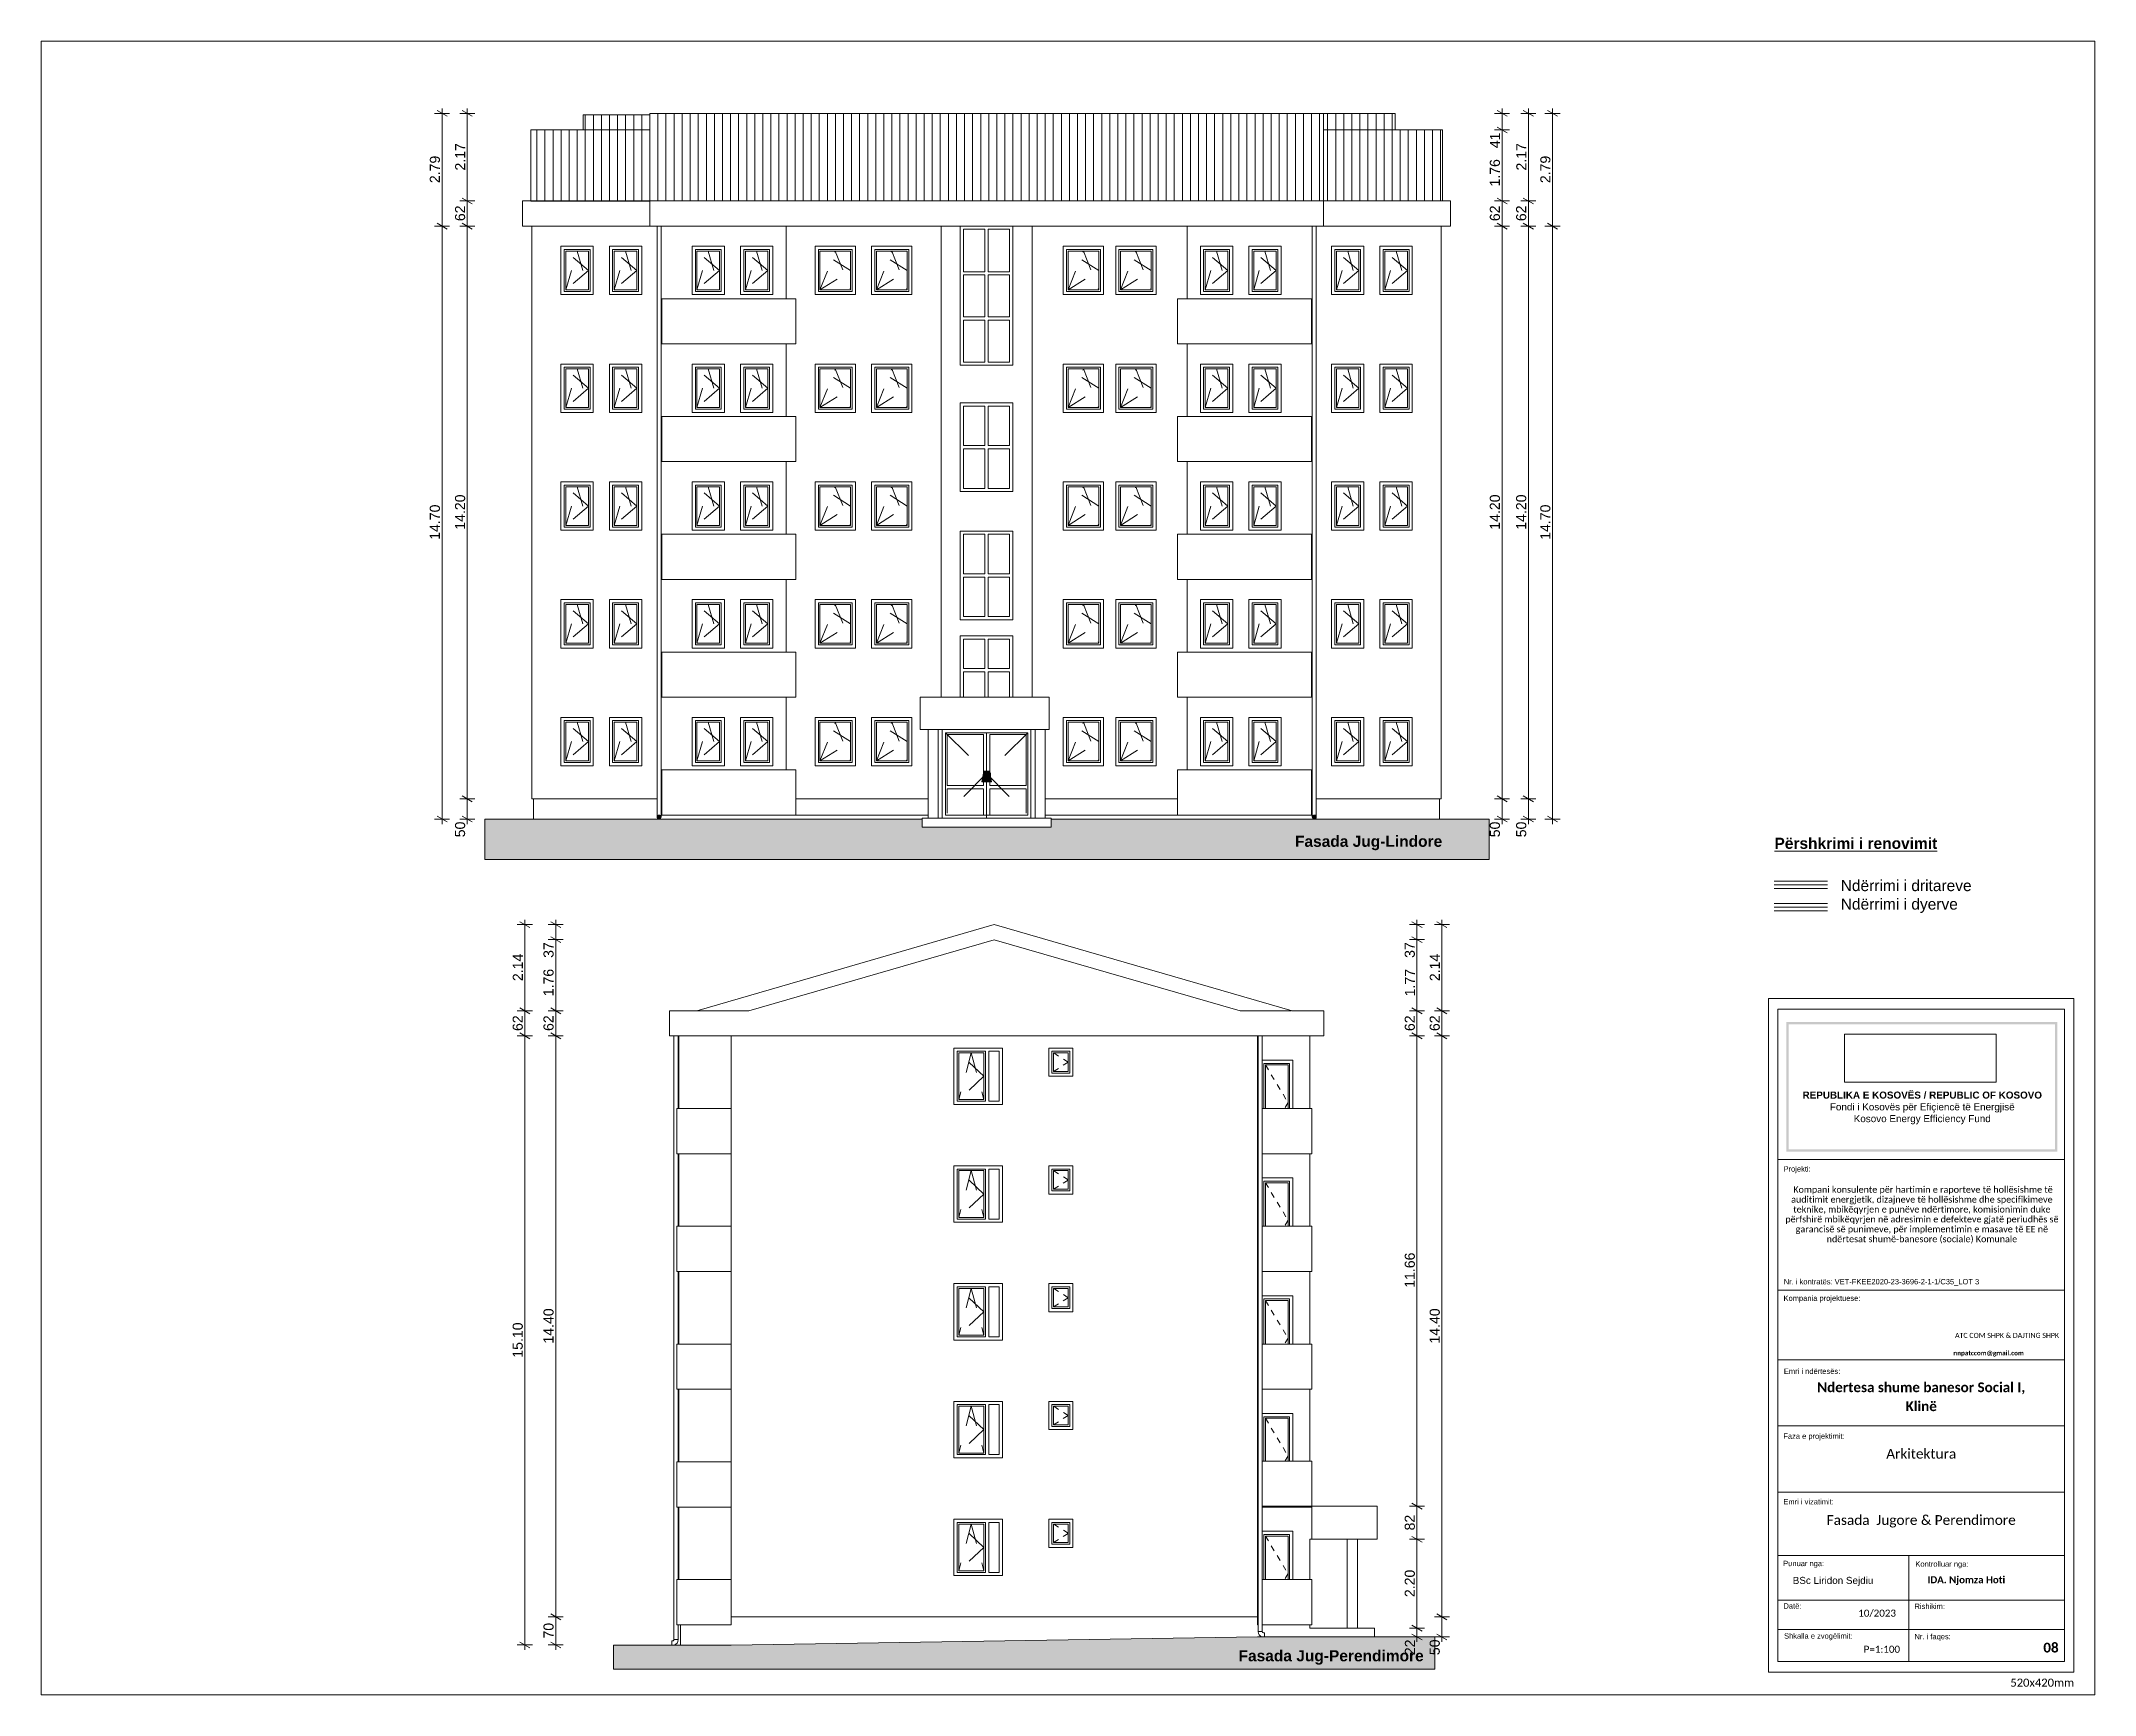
# Model space of a CAD drawing. Header units: feet. Extents: x 2573764 to 2624673, y -122443 to -81443.
import ezdxf

# ---------------------------------------------------------------- set-up
doc = ezdxf.new("R2010")
doc.units = ezdxf.units.FT
doc.header["$MEASUREMENT"] = 0
doc.header["$XCLIPFRAME"] = 0
doc.set_wipeout_variables(frame=1)
for name, pattern in [('AStair_dashed', [1800, 800, -1000]), ('Dashed', [282.222223, 141.111112, -141.111112]), ('thk_line_type', [1000, 500, -500]), ('Wipeout_Contour', [1000, 0, -1000])]:
    doc.linetypes.add(name, pattern=pattern)
for name, color, linetype, lineweight in [('2D Drafting - General_Pen_No__1', 7, 'Continuous', 5), ('2D Drafting - General_Pen_No__20', 1, 'Continuous', 5), ('Annotation - Text_Pen_No__1', 7, 'Continuous', 5), ('Dimensioning - General_Pen_No__1', 7, 'Continuous', 5), ('Dimensioning - General_Pen_No__41', 7, 'Continuous', 5), ('Exterior walls_Pen_No__1', 7, 'Continuous', 5), ('Exterior walls_Pen_No__19', 255, 'Continuous', 5), ('Exterior walls_Pen_No__20', 1, 'Continuous', 5), ('Lines_Pen_No__20', 1, 'Continuous', 5), ('Shell - Roof_Pen_No__1', 7, 'Continuous', 5), ('Shell - Roof_Pen_No__20', 1, 'Continuous', 5), ('Shell - Roof_Pen_No__21', 7, 'Continuous', 5), ('Structural - Bearing_Pen_No__19', 255, 'Continuous', 5), ('Structural - Bearing_Pen_No__20', 1, 'Continuous', 5), ('Structural - Bearing_Pen_No__60', 230, 'Continuous', 5), ('Text blocks_Pen_No__1', 7, 'Continuous', 5)]:
    doc.layers.add(name, color=color, linetype=linetype, lineweight=lineweight)
for name, color, linetype, lineweight, true_color in [('2D Drafting - General_Pen_No__61', 7, 'Continuous', 5, 0x6a6a6a), ('Annotation - Text_Pen_No__61', 7, 'Continuous', 5, 0x6a6a6a), ('Shell - Roof_Pen_No__61', 7, 'Continuous', 5, 0x6a6a6a), ('Shell - Roof_Pen_No__81', 7, 'Continuous', 5, 0x6a6a6a), ('Structural - Bearing_Pen_No__86', 7, 'Continuous', 5, 0x5555ff)]:
    doc.layers.add(name, color=color, linetype=linetype, lineweight=lineweight, true_color=true_color)
for name, color, linetype in [('Dimensioning - General', 7, 'Continuous'), ('Drawing & Figure', 7, 'Continuous'), ('Exterior walls', 7, 'Continuous'), ('Shell - Roof', 7, 'Continuous')]:
    doc.layers.add(name, color=color, linetype=linetype)
doc.styles.add('GENERATED_STYLE_1', font='arial.ttf')
doc.styles.add('GENERATED_STYLE_2', font='arialbd.ttf')
doc.styles.add('GENERATED_STYLE_3', font='calibrib.ttf')
doc.styles.add('GENERATED_STYLE_4', font='calibri.ttf')
doc.styles.add('GENERATED_STYLE_5', font='calibril.ttf')
doc.dimstyles.new('GENERATED_STYLE__1', dxfattribs={"dimtxt": 250, "dimasz": 190, "dimexe": 0.18, "dimexo": 3, "dimgap": 0.09, "dimtad": 1, "dimlfac": 0.001, "dimzin": 0, "dimdsep": 46, "dimtxsty": 'GENERATED_STYLE_1', "dimblk": 'ARROWHEAD_2', "dimblk1": 'ARROWHEAD_2', "dimblk2": 'ARROWHEAD_2', "dimcen": 0.09, "dimclrd": 7, "dimclre": 7, "dimclrt": 7, "dimadec": 0, "dimazin": 0, "dimtfac": 1, "dimtdec": 4, "dimtmove": 0, "dimatfit": 3, "dimfxl": 1, "dimtolj": 1, "dimtzin": 0, "dimarcsym": 0})
picture_1 = doc.add_image_def('image1.png', size_in_pixel=(354, 134))
pattern_1 = [(90, (2247653.82, -76424.97), (-200, 0), [])]

msp = doc.modelspace()

# ---------------------------------------------------------------- texts
at = {"layer": 'Annotation - Text_Pen_No__1', "color": 7, "style": 'GENERATED_STYLE_3'}
msp.add_text('IDA. Njomza Hoti', height=175, dxfattribs=at).set_placement((2620521.804, -119674.651))
at = {"layer": 'Annotation - Text_Pen_No__1', "color": 7, "linetype": 'Continuous', "lineweight": 5, "attachment_point": 2}
for s, insert, char_height, style in [('\\A1;REPUBLIKA E KOSOVËS / REPUBLIC OF KOSOVO\\P{\\fArial|b0|i0|c0|p34;Fondi i Kosovës për Efiçiencë të Energjisë\\PKosovo Energy Efficiency Fund\\P}', (2620393.801, -107484.903), 175, 'GENERATED_STYLE_2'), ('\\A1;ATC COM SHPK & DAJTING SHPK ', (2622494.396, -113467.146), 125, 'GENERATED_STYLE_4'), ('\\A1;Arkitektura', (2620367.337, -116342.297), 242.5, 'GENERATED_STYLE_4'), ('\\A1;Fasada  Jugore & Perendimore', (2620367.337, -117985.198), 242.5, 'GENERATED_STYLE_4'), ('\\A1;BSc Liridon Sejdiu', (2618182.296, -119516.292), 175, 'GENERATED_STYLE_1'), ('\\A1;10/2023', (2619274.671, -120327.557), 175, 'GENERATED_STYLE_4'), ('\\A1; 08', (2623542.053, -121148.466), 242.5, 'GENERATED_STYLE_3'), ('\\A1;P=1:100', (2619392.255, -121222.896), 175, 'GENERATED_STYLE_4')]:
    msp.add_mtext(s, dxfattribs=dict(at, insert=insert, char_height=char_height, style=style))
at = {"layer": 'Annotation - Text_Pen_No__1', "color": 7, "linetype": 'Continuous', "lineweight": 5, "insert": (2620384.303, -109833.239), "char_height": 160, "width": 6797.99537, "attachment_point": 2, "line_spacing_factor": 0.919632, "style": 'GENERATED_STYLE_5'}
msp.add_mtext('\\A1; Kompani konsulente për hartimin e raporteve të hollësishme të auditimit energjetik, dizajneve të hollësishme dhe specifikimeve teknike, mbikëqyrjen e punëve ndërtimore, komisionimin duke përfshirë mbikëqyrjen në adresimin e defekteve gjatë periudhës së garancisë së punimeve, për implementimin e masave të EE në ndërtesat shumë-banesore (sociale) Komunale', dxfattribs=at)
at = {"layer": 'Annotation - Text_Pen_No__1', "color": 7, "linetype": 'Continuous', "lineweight": 5, "insert": (2620367.337, -114694.711), "char_height": 242.5, "attachment_point": 2, "line_spacing_factor": 1.16153, "style": 'GENERATED_STYLE_3'}
msp.add_mtext('\\A1;Ndertesa shume banesor Social I, \\PKlinë', dxfattribs=at)
at = {"layer": 'Annotation - Text_Pen_No__61', "color": 251, "linetype": 'Continuous', "lineweight": 5, "true_color": 0x6a6a6a, "insert": (2623366.878, -122038.484), "char_height": 200, "attachment_point": 2, "style": 'GENERATED_STYLE_4'}
msp.add_mtext('\\A1;520x420mm', dxfattribs=at)
at = {"layer": 'Dimensioning - General_Pen_No__41', "color": 7, "linetype": 'Continuous', "lineweight": 5, "attachment_point": 7}
for s, insert, char_height, style in [('\\A1;Fasada Jug-Lindore', (2604844.665, -101502.662), 275, 'GENERATED_STYLE_2'), ('\\A1;{\\LPërshkrimi i renovimit}', (2616730.212, -101472.141), 275, 'GENERATED_STYLE_2'), ('\\A1;Projekti:', (2616955.696, -109509.217), 133.375, 'GENERATED_STYLE_1'), ('\\A1;Nr. i kontratës: VET-FKEE2020-23-3696-2-1-1/C35_LOT 3', (2616959.443, -112302.81), 133.375, 'GENERATED_STYLE_1'), ('\\A1;Kompania projektuese:', (2616954.788, -112714.56), 133.375, 'GENERATED_STYLE_1'), ('\\A1;Emri i ndërtesës:', (2616963.353, -114486.766), 133.375, 'GENERATED_STYLE_1'), ('\\A1;Faza e projektimit:', (2616949.156, -116133.742), 133.375, 'GENERATED_STYLE_1'), ('\\A1;Emri i vizatimit:', (2616949.621, -117722.019), 133.375, 'GENERATED_STYLE_1'), ('\\A1;Punuar nga:', (2616945.461, -119290.581), 133.375, 'GENERATED_STYLE_1'), ('\\A1;Kontrolluar nga:', (2620223.098, -119303.758), 133.375, 'GENERATED_STYLE_1'), ('\\A1;Datë:', (2616953.466, -120305.367), 133.375, 'GENERATED_STYLE_1'), ('\\A1;Rishikim:', (2620201.304, -120313.589), 133.375, 'GENERATED_STYLE_1'), ('\\A1;Shkalla e zvogëlimit:', (2616968.301, -121087.97), 133.375, 'GENERATED_STYLE_1'), ('\\A1;Nr. i faqes:', (2620200.12, -121103.566), 133.375, 'GENERATED_STYLE_1'), ('\\A1;Fasada Jug-Perendimore', (2603445.957, -121693.921), 275, 'GENERATED_STYLE_2')]:
    msp.add_mtext(s, dxfattribs=dict(at, insert=insert, char_height=char_height, style=style))
at = {"layer": 'Dimensioning - General_Pen_No__41', "color": 7, "linetype": 'Continuous', "lineweight": 5, "insert": (2621164.444, -114054.355), "char_height": 115, "attachment_point": 7, "line_spacing_factor": 0.922253, "style": 'GENERATED_STYLE_1'}
msp.add_mtext('\\A1;\\pt737.29,1517,2350.4,3281.9;{\\fCalibri|b1|i0|c0|p34;nnpatccom@gmail.com}', dxfattribs=at)
at = {"layer": 'Text blocks_Pen_No__1', "color": 7, "linetype": 'Continuous', "lineweight": 5, "insert": (2618372.642, -102240.668), "char_height": 275, "attachment_point": 1, "style": 'GENERATED_STYLE_1'}
msp.add_mtext('\\A1;Ndërrimi i dritareve\\PNdërrimi i dyerve\\P', dxfattribs=at)

# ---------------------------------------------------------------- blocks, each defined once
blk = doc.blocks.new('Wall_1', base_point=(2596101, -100709))
at = {"layer": 'Exterior walls_Pen_No__20', "color": 1, "linetype": 'Continuous', "lineweight": 5, "flags": 128}
for points in [[(2596101, -98509), (2596101, -100709)], [(2596181, -100629), (2596181, -98589)]]:
    blk.add_lwpolyline(points, dxfattribs=at)
blk = doc.blocks.new('Wall_2', base_point=(2598301, -98509))
at = {"layer": 'Exterior walls_Pen_No__20', "color": 1, "linetype": 'Continuous', "lineweight": 5, "flags": 128}
for points in [[(2598221, -98589), (2598221, -100629)], [(2598301, -100709), (2598301, -98509)]]:
    blk.add_lwpolyline(points, dxfattribs=at)
blk = doc.blocks.new('Wall_3', base_point=(2596101, -98509))
at = {"layer": 'Exterior walls_Pen_No__20', "color": 1, "linetype": 'Continuous', "lineweight": 5, "flags": 128}
for points in [[(2598301, -98509), (2596101, -98509)], [(2596181, -98589), (2598221, -98589)]]:
    blk.add_lwpolyline(points, dxfattribs=at)
blk = doc.blocks.new('Wall_4', base_point=(2596101, -100709))
at = {"layer": 'Exterior walls_Pen_No__20', "color": 1, "linetype": 'Continuous', "lineweight": 5, "flags": 128}
for points in [[(2596101, -100709), (2598301, -100709)], [(2598221, -100629), (2596181, -100629)]]:
    blk.add_lwpolyline(points, dxfattribs=at)
blk = doc.blocks.new('*D5', base_point=(2247654, -76425))
at = {"layer": 'Dimensioning - General_Pen_No__1', "color": 7, "linetype": 'Continuous', "lineweight": 5, "transparency": 16777216}
for p, q in [((2586709, -120505), (2586334, -120505)), ((2586396, -120433), (2586646, -120578)), ((2586521, -121205), (2586521, -120505)), ((2586396, -121133), (2586646, -121278)), ((2586709, -121205), (2586334, -121205)), ((2586521, -121328), (2586521, -121205))]:
    blk.add_line(p, q, dxfattribs=at)
at = {"layer": 'Dimensioning - General_Pen_No__1', "color": 7, "lineweight": 5, "transparency": 16777216, "insert": (2586471, -121045), "char_height": 250, "attachment_point": 7, "rotation": 90, "style": 'GENERATED_STYLE_1'}
blk.add_mtext('\\A1;70', dxfattribs=at)
blk = doc.blocks.new('ARROWHEAD_2')
at = {"color": 0, "linetype": 'Continuous', "lineweight": 0}
for p, q in [((0, 0), (-1, 0)), ((-0.38, -0.66), (0.38, 0.66))]:
    blk.add_line(p, q, dxfattribs=at)
blk = doc.blocks.new('*D7', base_point=(2247654, -76425))
at = {"layer": 'Dimensioning - General_Pen_No__1', "color": 7, "linetype": 'Continuous', "lineweight": 5, "transparency": 16777216}
for p, q in [((2586709, -106105), (2586334, -106105)), ((2586396, -106033), (2586646, -106178)), ((2586521, -120505), (2586521, -106105)), ((2586709, -120505), (2586334, -120505)), ((2586396, -120433), (2586646, -120578))]:
    blk.add_line(p, q, dxfattribs=at)
at = {"layer": 'Dimensioning - General_Pen_No__1', "color": 7, "lineweight": 5, "transparency": 16777216, "insert": (2586471, -113733), "char_height": 250, "attachment_point": 7, "rotation": 90, "style": 'GENERATED_STYLE_1'}
blk.add_mtext('\\A1;14.40', dxfattribs=at)
blk = doc.blocks.new('*D8', base_point=(2247654, -76425))
at = {"layer": 'Dimensioning - General_Pen_No__1', "color": 7, "linetype": 'Continuous', "lineweight": 5, "transparency": 16777216}
for p, q in [((2586709, -105482), (2586334, -105482)), ((2586396, -105410), (2586646, -105554)), ((2586521, -106105), (2586521, -105482)), ((2586709, -106105), (2586334, -106105)), ((2586396, -106033), (2586646, -106178))]:
    blk.add_line(p, q, dxfattribs=at)
at = {"layer": 'Dimensioning - General_Pen_No__1', "color": 7, "lineweight": 5, "transparency": 16777216, "insert": (2586471, -105983), "char_height": 250, "attachment_point": 7, "rotation": 90, "style": 'GENERATED_STYLE_1'}
blk.add_mtext('\\A1;62', dxfattribs=at)
blk = doc.blocks.new('*D9', base_point=(2247654, -76425))
at = {"layer": 'Dimensioning - General_Pen_No__1', "color": 7, "linetype": 'Continuous', "lineweight": 5, "transparency": 16777216}
for p, q in [((2586709, -103719), (2586334, -103719)), ((2586396, -103647), (2586646, -103792)), ((2586521, -105482), (2586521, -103719)), ((2586709, -105482), (2586334, -105482)), ((2586396, -105410), (2586646, -105554))]:
    blk.add_line(p, q, dxfattribs=at)
at = {"layer": 'Dimensioning - General_Pen_No__1', "color": 7, "lineweight": 5, "transparency": 16777216, "char_height": 250, "attachment_point": 7, "rotation": 90, "style": 'GENERATED_STYLE_1'}
for s, insert in [('\\A1;37', (2586471, -104171)), ('\\A1;1.76', (2586471, -105123))]:
    blk.add_mtext(s, dxfattribs=dict(at, insert=insert))
blk = doc.blocks.new('*D10', base_point=(2247654, -76425))
at = {"layer": 'Dimensioning - General_Pen_No__1', "color": 7, "linetype": 'Continuous', "lineweight": 5, "transparency": 16777216}
for p, q in [((2586646, -103419), (2586396, -103274)), ((2586521, -103346), (2586521, -103224)), ((2586709, -103346), (2586334, -103346)), ((2586709, -103719), (2586334, -103719)), ((2586396, -103647), (2586646, -103792)), ((2586521, -103719), (2586521, -103346))]:
    blk.add_line(p, q, dxfattribs=at)
blk = doc.blocks.new('*D11', base_point=(2247654, -76425))
at = {"layer": 'Dimensioning - General_Pen_No__1', "color": 7, "linetype": 'Continuous', "lineweight": 5, "transparency": 16777216}
for p, q in [((2585944, -106105), (2585569, -106105)), ((2585632, -106033), (2585882, -106178)), ((2585757, -121205), (2585757, -106105)), ((2585632, -121133), (2585882, -121278)), ((2585944, -121205), (2585569, -121205)), ((2585757, -121328), (2585757, -121205))]:
    blk.add_line(p, q, dxfattribs=at)
at = {"layer": 'Dimensioning - General_Pen_No__1', "color": 7, "lineweight": 5, "transparency": 16777216, "insert": (2585707, -114083), "char_height": 250, "attachment_point": 7, "rotation": 90, "style": 'GENERATED_STYLE_1'}
blk.add_mtext('\\A1;15.10', dxfattribs=at)
blk = doc.blocks.new('*D12', base_point=(2247654, -76425))
at = {"layer": 'Dimensioning - General_Pen_No__1', "color": 7, "linetype": 'Continuous', "lineweight": 5, "transparency": 16777216}
for p, q in [((2585944, -105482), (2585569, -105482)), ((2585632, -105410), (2585882, -105554)), ((2585757, -106105), (2585757, -105482)), ((2585944, -106105), (2585569, -106105)), ((2585632, -106033), (2585882, -106178))]:
    blk.add_line(p, q, dxfattribs=at)
at = {"layer": 'Dimensioning - General_Pen_No__1', "color": 7, "lineweight": 5, "transparency": 16777216, "insert": (2585707, -105983), "char_height": 250, "attachment_point": 7, "rotation": 90, "style": 'GENERATED_STYLE_1'}
blk.add_mtext('\\A1;62', dxfattribs=at)
blk = doc.blocks.new('*D13', base_point=(2247654, -76425))
at = {"layer": 'Dimensioning - General_Pen_No__1', "color": 7, "linetype": 'Continuous', "lineweight": 5, "transparency": 16777216}
for p, q in [((2585882, -103419), (2585632, -103274)), ((2585757, -103346), (2585757, -103224)), ((2585944, -103346), (2585569, -103346)), ((2585757, -105482), (2585757, -103346)), ((2585944, -105482), (2585569, -105482)), ((2585632, -105410), (2585882, -105554))]:
    blk.add_line(p, q, dxfattribs=at)
at = {"layer": 'Dimensioning - General_Pen_No__1', "color": 7, "lineweight": 5, "transparency": 16777216, "insert": (2585707, -104747), "char_height": 250, "attachment_point": 7, "rotation": 90, "style": 'GENERATED_STYLE_1'}
blk.add_mtext('\\A1;2.14', dxfattribs=at)
blk = doc.blocks.new('*D14', base_point=(2247654, -76425))
at = {"layer": 'Dimensioning - General_Pen_No__1', "color": 7, "linetype": 'Continuous', "lineweight": 5, "transparency": 16777216}
for p, q in [((2608057, -120785), (2607682, -120785)), ((2608057, -121005), (2607682, -121005)), ((2607744, -120713), (2607994, -120858)), ((2607744, -120933), (2607994, -121078)), ((2607869, -121005), (2607869, -120785)), ((2607869, -121128), (2607869, -121005))]:
    blk.add_line(p, q, dxfattribs=at)
at = {"layer": 'Dimensioning - General_Pen_No__1', "color": 7, "lineweight": 5, "transparency": 16777216, "insert": (2607819, -121457), "char_height": 250, "attachment_point": 7, "rotation": 90, "style": 'GENERATED_STYLE_1'}
blk.add_mtext('\\A1;22', dxfattribs=at)
blk = doc.blocks.new('*D15', base_point=(2247654, -76425))
at = {"layer": 'Dimensioning - General_Pen_No__1', "color": 7, "linetype": 'Continuous', "lineweight": 5, "transparency": 16777216}
for p, q in [((2608057, -118585), (2607682, -118585)), ((2607744, -118513), (2607994, -118658)), ((2607869, -120785), (2607869, -118585)), ((2608057, -120785), (2607682, -120785)), ((2607744, -120713), (2607994, -120858))]:
    blk.add_line(p, q, dxfattribs=at)
at = {"layer": 'Dimensioning - General_Pen_No__1', "color": 7, "lineweight": 5, "transparency": 16777216, "insert": (2607819, -120018), "char_height": 250, "attachment_point": 7, "rotation": 90, "style": 'GENERATED_STYLE_1'}
blk.add_mtext('\\A1;2.20', dxfattribs=at)
blk = doc.blocks.new('*D16', base_point=(2247654, -76425))
at = {"layer": 'Dimensioning - General_Pen_No__1', "color": 7, "linetype": 'Continuous', "lineweight": 5, "transparency": 16777216}
for p, q in [((2608057, -117765), (2607682, -117765)), ((2607744, -117693), (2607994, -117838)), ((2607869, -118585), (2607869, -117765)), ((2608057, -118585), (2607682, -118585)), ((2607744, -118513), (2607994, -118658))]:
    blk.add_line(p, q, dxfattribs=at)
at = {"layer": 'Dimensioning - General_Pen_No__1', "color": 7, "lineweight": 5, "transparency": 16777216, "insert": (2607819, -118365), "char_height": 250, "attachment_point": 7, "rotation": 90, "style": 'GENERATED_STYLE_1'}
blk.add_mtext('\\A1;82', dxfattribs=at)
blk = doc.blocks.new('*D17', base_point=(2247654, -76425))
at = {"layer": 'Dimensioning - General_Pen_No__1', "color": 7, "linetype": 'Continuous', "lineweight": 5, "transparency": 16777216}
for p, q in [((2608057, -106105), (2607682, -106105)), ((2607744, -106033), (2607994, -106178)), ((2607869, -117765), (2607869, -106105)), ((2608057, -117765), (2607682, -117765)), ((2607744, -117693), (2607994, -117838))]:
    blk.add_line(p, q, dxfattribs=at)
at = {"layer": 'Dimensioning - General_Pen_No__1', "color": 7, "lineweight": 5, "transparency": 16777216, "insert": (2607819, -112350), "char_height": 250, "attachment_point": 7, "rotation": 90, "style": 'GENERATED_STYLE_1'}
blk.add_mtext('\\A1;11.66', dxfattribs=at)
blk = doc.blocks.new('*D18', base_point=(2247654, -76425))
at = {"layer": 'Dimensioning - General_Pen_No__1', "color": 7, "linetype": 'Continuous', "lineweight": 5, "transparency": 16777216}
for p, q in [((2608057, -105485), (2607682, -105485)), ((2607744, -105413), (2607994, -105558)), ((2607869, -106105), (2607869, -105485)), ((2608057, -106105), (2607682, -106105)), ((2607744, -106033), (2607994, -106178))]:
    blk.add_line(p, q, dxfattribs=at)
at = {"layer": 'Dimensioning - General_Pen_No__1', "color": 7, "lineweight": 5, "transparency": 16777216, "insert": (2607819, -105985), "char_height": 250, "attachment_point": 7, "rotation": 90, "style": 'GENERATED_STYLE_1'}
blk.add_mtext('\\A1;62', dxfattribs=at)
blk = doc.blocks.new('*D19', base_point=(2247654, -76425))
at = {"layer": 'Dimensioning - General_Pen_No__1', "color": 7, "linetype": 'Continuous', "lineweight": 5, "transparency": 16777216}
for p, q in [((2608057, -103719), (2607682, -103719)), ((2607744, -103647), (2607994, -103792)), ((2607869, -105485), (2607869, -103719)), ((2608057, -105485), (2607682, -105485)), ((2607744, -105413), (2607994, -105558))]:
    blk.add_line(p, q, dxfattribs=at)
at = {"layer": 'Dimensioning - General_Pen_No__1', "color": 7, "lineweight": 5, "transparency": 16777216, "char_height": 250, "attachment_point": 7, "rotation": 90, "style": 'GENERATED_STYLE_1'}
for s, insert in [('\\A1;37', (2607819, -104171)), ('\\A1;1.77', (2607819, -105125))]:
    blk.add_mtext(s, dxfattribs=dict(at, insert=insert))
blk = doc.blocks.new('*D20', base_point=(2247654, -76425))
at = {"layer": 'Dimensioning - General_Pen_No__1', "color": 7, "linetype": 'Continuous', "lineweight": 5, "transparency": 16777216}
for p, q in [((2607994, -103419), (2607744, -103274)), ((2607869, -103346), (2607869, -103224)), ((2608057, -103346), (2607682, -103346)), ((2608057, -103719), (2607682, -103719)), ((2607744, -103647), (2607994, -103792)), ((2607869, -103719), (2607869, -103346))]:
    blk.add_line(p, q, dxfattribs=at)
blk = doc.blocks.new('*D21', base_point=(2247654, -76425))
at = {"layer": 'Dimensioning - General_Pen_No__1', "color": 7, "linetype": 'Continuous', "lineweight": 5, "transparency": 16777216}
for p, q in [((2608675, -120505), (2608300, -120505)), ((2608362, -120433), (2608612, -120578)), ((2608487, -121005), (2608487, -120505)), ((2608675, -121005), (2608300, -121005)), ((2608362, -120933), (2608612, -121078)), ((2608487, -121128), (2608487, -121005))]:
    blk.add_line(p, q, dxfattribs=at)
at = {"layer": 'Dimensioning - General_Pen_No__1', "color": 7, "lineweight": 5, "transparency": 16777216, "insert": (2608437, -121457), "char_height": 250, "attachment_point": 7, "rotation": 90, "style": 'GENERATED_STYLE_1'}
blk.add_mtext('\\A1;50', dxfattribs=at)
blk = doc.blocks.new('*D22', base_point=(2247654, -76425))
at = {"layer": 'Dimensioning - General_Pen_No__1', "color": 7, "linetype": 'Continuous', "lineweight": 5, "transparency": 16777216}
for p, q in [((2608675, -106105), (2608300, -106105)), ((2608362, -106033), (2608612, -106178)), ((2608487, -120505), (2608487, -106105)), ((2608675, -120505), (2608300, -120505)), ((2608362, -120433), (2608612, -120578))]:
    blk.add_line(p, q, dxfattribs=at)
at = {"layer": 'Dimensioning - General_Pen_No__1', "color": 7, "lineweight": 5, "transparency": 16777216, "insert": (2608437, -113733), "char_height": 250, "attachment_point": 7, "rotation": 90, "style": 'GENERATED_STYLE_1'}
blk.add_mtext('\\A1;14.40', dxfattribs=at)
blk = doc.blocks.new('*D23', base_point=(2247654, -76425))
at = {"layer": 'Dimensioning - General_Pen_No__1', "color": 7, "linetype": 'Continuous', "lineweight": 5, "transparency": 16777216}
for p, q in [((2608675, -105485), (2608300, -105485)), ((2608362, -105413), (2608612, -105558)), ((2608487, -106105), (2608487, -105485)), ((2608675, -106105), (2608300, -106105)), ((2608362, -106033), (2608612, -106178))]:
    blk.add_line(p, q, dxfattribs=at)
at = {"layer": 'Dimensioning - General_Pen_No__1', "color": 7, "lineweight": 5, "transparency": 16777216, "insert": (2608437, -105985), "char_height": 250, "attachment_point": 7, "rotation": 90, "style": 'GENERATED_STYLE_1'}
blk.add_mtext('\\A1;62', dxfattribs=at)
blk = doc.blocks.new('*D24', base_point=(2247654, -76425))
at = {"layer": 'Dimensioning - General_Pen_No__1', "color": 7, "linetype": 'Continuous', "lineweight": 5, "transparency": 16777216}
for p, q in [((2608612, -103419), (2608362, -103274)), ((2608487, -103346), (2608487, -103224)), ((2608675, -103346), (2608300, -103346)), ((2608487, -105485), (2608487, -103346)), ((2608675, -105485), (2608300, -105485)), ((2608362, -105413), (2608612, -105558))]:
    blk.add_line(p, q, dxfattribs=at)
at = {"layer": 'Dimensioning - General_Pen_No__1', "color": 7, "lineweight": 5, "transparency": 16777216, "insert": (2608437, -104748), "char_height": 250, "attachment_point": 7, "rotation": 90, "style": 'GENERATED_STYLE_1'}
blk.add_mtext('\\A1;2.14', dxfattribs=at)
blk = doc.blocks.new('*D25', base_point=(2247654, -76425))
at = {"layer": 'Dimensioning - General_Pen_No__1', "color": 7, "linetype": 'Continuous', "lineweight": 5, "transparency": 16777216}
for p, q in [((2610166, -100229), (2609791, -100229)), ((2609853, -100157), (2610103, -100302)), ((2609978, -100729), (2609978, -100229)), ((2610166, -100729), (2609791, -100729)), ((2609853, -100657), (2610103, -100802)), ((2609978, -100852), (2609978, -100729))]:
    blk.add_line(p, q, dxfattribs=at)
at = {"layer": 'Dimensioning - General_Pen_No__1', "color": 7, "lineweight": 5, "transparency": 16777216, "insert": (2609928, -101181), "char_height": 250, "attachment_point": 7, "rotation": 90, "style": 'GENERATED_STYLE_1'}
blk.add_mtext('\\A1;50', dxfattribs=at)
blk = doc.blocks.new('*D26', base_point=(2247654, -76425))
at = {"layer": 'Dimensioning - General_Pen_No__1', "color": 7, "linetype": 'Continuous', "lineweight": 5, "transparency": 16777216}
for p, q in [((2610166, -100229), (2609791, -100229)), ((2609853, -100157), (2610103, -100302))]:
    blk.add_line(p, q, dxfattribs=at)
blk = doc.blocks.new('*D27', base_point=(2247654, -76425))
at = {"layer": 'Dimensioning - General_Pen_No__1', "color": 7, "linetype": 'Continuous', "lineweight": 5, "transparency": 16777216}
for p, q in [((2610166, -86029), (2609791, -86029)), ((2609853, -85957), (2610103, -86102)), ((2609978, -100229), (2609978, -86029)), ((2610166, -100229), (2609791, -100229)), ((2609853, -100157), (2610103, -100302))]:
    blk.add_line(p, q, dxfattribs=at)
at = {"layer": 'Dimensioning - General_Pen_No__1', "color": 7, "lineweight": 5, "transparency": 16777216, "insert": (2609928, -93557), "char_height": 250, "attachment_point": 7, "rotation": 90, "style": 'GENERATED_STYLE_1'}
blk.add_mtext('\\A1;14.20', dxfattribs=at)
blk = doc.blocks.new('*D28', base_point=(2247654, -76425))
at = {"layer": 'Dimensioning - General_Pen_No__1', "color": 7, "linetype": 'Continuous', "lineweight": 5, "transparency": 16777216}
for p, q in [((2610166, -85406), (2609791, -85406)), ((2609853, -85334), (2610103, -85478)), ((2609978, -86029), (2609978, -85406)), ((2610166, -86029), (2609791, -86029)), ((2609853, -85957), (2610103, -86102))]:
    blk.add_line(p, q, dxfattribs=at)
at = {"layer": 'Dimensioning - General_Pen_No__1', "color": 7, "lineweight": 5, "transparency": 16777216, "insert": (2609928, -85907), "char_height": 250, "attachment_point": 7, "rotation": 90, "style": 'GENERATED_STYLE_1'}
blk.add_mtext('\\A1;62', dxfattribs=at)
blk = doc.blocks.new('*D29', base_point=(2247654, -76425))
at = {"layer": 'Dimensioning - General_Pen_No__1', "color": 7, "linetype": 'Continuous', "lineweight": 5, "transparency": 16777216}
for p, q in [((2610166, -83647), (2609791, -83647)), ((2609853, -83575), (2610103, -83719)), ((2609978, -85406), (2609978, -83647)), ((2610166, -85406), (2609791, -85406)), ((2609853, -85334), (2610103, -85478))]:
    blk.add_line(p, q, dxfattribs=at)
at = {"layer": 'Dimensioning - General_Pen_No__1', "color": 7, "lineweight": 5, "transparency": 16777216, "char_height": 250, "attachment_point": 7, "rotation": 90, "style": 'GENERATED_STYLE_1'}
for s, insert in [('\\A1;41', (2609928, -84099)), ('\\A1;1.76', (2609928, -85049))]:
    blk.add_mtext(s, dxfattribs=dict(at, insert=insert))
blk = doc.blocks.new('*D30', base_point=(2247654, -76425))
at = {"layer": 'Dimensioning - General_Pen_No__1', "color": 7, "linetype": 'Continuous', "lineweight": 5, "transparency": 16777216}
for p, q in [((2610166, -83236), (2609791, -83236)), ((2610103, -83308), (2609853, -83164)), ((2609978, -83236), (2609978, -83113)), ((2609978, -83647), (2609978, -83236)), ((2610166, -83647), (2609791, -83647)), ((2609853, -83575), (2610103, -83719))]:
    blk.add_line(p, q, dxfattribs=at)
blk = doc.blocks.new('*D31', base_point=(2247654, -76425))
at = {"layer": 'Dimensioning - General_Pen_No__1', "color": 7, "linetype": 'Continuous', "lineweight": 5, "transparency": 16777216}
for p, q in [((2610817, -100229), (2610442, -100229)), ((2610505, -100157), (2610755, -100302)), ((2610630, -100729), (2610630, -100229)), ((2610817, -100729), (2610442, -100729)), ((2610505, -100657), (2610755, -100802)), ((2610630, -100852), (2610630, -100729))]:
    blk.add_line(p, q, dxfattribs=at)
at = {"layer": 'Dimensioning - General_Pen_No__1', "color": 7, "lineweight": 5, "transparency": 16777216, "insert": (2610580, -101181), "char_height": 250, "attachment_point": 7, "rotation": 90, "style": 'GENERATED_STYLE_1'}
blk.add_mtext('\\A1;50', dxfattribs=at)
blk = doc.blocks.new('*D32', base_point=(2247654, -76425))
at = {"layer": 'Dimensioning - General_Pen_No__1', "color": 7, "linetype": 'Continuous', "lineweight": 5, "transparency": 16777216}
for p, q in [((2610817, -86029), (2610442, -86029)), ((2610505, -85957), (2610755, -86102)), ((2610630, -100229), (2610630, -86029)), ((2610817, -100229), (2610442, -100229)), ((2610505, -100157), (2610755, -100302))]:
    blk.add_line(p, q, dxfattribs=at)
at = {"layer": 'Dimensioning - General_Pen_No__1', "color": 7, "lineweight": 5, "transparency": 16777216, "insert": (2610580, -93557), "char_height": 250, "attachment_point": 7, "rotation": 90, "style": 'GENERATED_STYLE_1'}
blk.add_mtext('\\A1;14.20', dxfattribs=at)
blk = doc.blocks.new('*D33', base_point=(2247654, -76425))
at = {"layer": 'Dimensioning - General_Pen_No__1', "color": 7, "linetype": 'Continuous', "lineweight": 5, "transparency": 16777216}
for p, q in [((2610817, -85406), (2610442, -85406)), ((2610505, -85334), (2610755, -85478)), ((2610630, -86029), (2610630, -85406)), ((2610817, -86029), (2610442, -86029)), ((2610505, -85957), (2610755, -86102))]:
    blk.add_line(p, q, dxfattribs=at)
at = {"layer": 'Dimensioning - General_Pen_No__1', "color": 7, "lineweight": 5, "transparency": 16777216, "insert": (2610580, -85907), "char_height": 250, "attachment_point": 7, "rotation": 90, "style": 'GENERATED_STYLE_1'}
blk.add_mtext('\\A1;62', dxfattribs=at)
blk = doc.blocks.new('*D34', base_point=(2247654, -76425))
at = {"layer": 'Dimensioning - General_Pen_No__1', "color": 7, "linetype": 'Continuous', "lineweight": 5, "transparency": 16777216}
for p, q in [((2610817, -83236), (2610442, -83236)), ((2610755, -83308), (2610505, -83164)), ((2610630, -83236), (2610630, -83113)), ((2610630, -85406), (2610630, -83236)), ((2610817, -85406), (2610442, -85406)), ((2610505, -85334), (2610755, -85478))]:
    blk.add_line(p, q, dxfattribs=at)
at = {"layer": 'Dimensioning - General_Pen_No__1', "color": 7, "lineweight": 5, "transparency": 16777216, "insert": (2610580, -84653), "char_height": 250, "attachment_point": 7, "rotation": 90, "style": 'GENERATED_STYLE_1'}
blk.add_mtext('\\A1;2.17', dxfattribs=at)
blk = doc.blocks.new('*D35', base_point=(2247654, -76425))
at = {"layer": 'Dimensioning - General_Pen_No__1', "color": 7, "linetype": 'Continuous', "lineweight": 5, "transparency": 16777216}
for p, q in [((2611416, -86029), (2611041, -86029)), ((2611104, -85957), (2611354, -86102)), ((2611229, -100729), (2611229, -86029)), ((2611416, -100729), (2611041, -100729)), ((2611104, -100657), (2611354, -100802)), ((2611229, -100852), (2611229, -100729))]:
    blk.add_line(p, q, dxfattribs=at)
at = {"layer": 'Dimensioning - General_Pen_No__1', "color": 7, "lineweight": 5, "transparency": 16777216, "insert": (2611179, -93807), "char_height": 250, "attachment_point": 7, "rotation": 90, "style": 'GENERATED_STYLE_1'}
blk.add_mtext('\\A1;14.70', dxfattribs=at)
blk = doc.blocks.new('*D36', base_point=(2247654, -76425))
at = {"layer": 'Dimensioning - General_Pen_No__1', "color": 7, "linetype": 'Continuous', "lineweight": 5, "transparency": 16777216}
for p, q in [((2611416, -83236), (2611041, -83236)), ((2611354, -83308), (2611104, -83164)), ((2611229, -83236), (2611229, -83113)), ((2611229, -86029), (2611229, -83236)), ((2611416, -86029), (2611041, -86029)), ((2611104, -85957), (2611354, -86102))]:
    blk.add_line(p, q, dxfattribs=at)
at = {"layer": 'Dimensioning - General_Pen_No__1', "color": 7, "lineweight": 5, "transparency": 16777216, "insert": (2611179, -84965), "char_height": 250, "attachment_point": 7, "rotation": 90, "style": 'GENERATED_STYLE_1'}
blk.add_mtext('\\A1;2.79', dxfattribs=at)
blk = doc.blocks.new('*D37', base_point=(2247654, -76425))
at = {"layer": 'Dimensioning - General_Pen_No__1', "color": 7, "linetype": 'Continuous', "lineweight": 5, "transparency": 16777216}
for p, q in [((2584515, -100229), (2584140, -100229)), ((2584203, -100157), (2584453, -100302)), ((2584328, -100729), (2584328, -100229)), ((2584515, -100729), (2584140, -100729)), ((2584203, -100657), (2584453, -100802)), ((2584328, -100852), (2584328, -100729))]:
    blk.add_line(p, q, dxfattribs=at)
at = {"layer": 'Dimensioning - General_Pen_No__1', "color": 7, "lineweight": 5, "transparency": 16777216, "insert": (2584278, -101181), "char_height": 250, "attachment_point": 7, "rotation": 90, "style": 'GENERATED_STYLE_1'}
blk.add_mtext('\\A1;50', dxfattribs=at)
blk = doc.blocks.new('*D38', base_point=(2247654, -76425))
at = {"layer": 'Dimensioning - General_Pen_No__1', "color": 7, "linetype": 'Continuous', "lineweight": 5, "transparency": 16777216}
for p, q in [((2584515, -86029), (2584140, -86029)), ((2584203, -85957), (2584453, -86102)), ((2584328, -100229), (2584328, -86029)), ((2584515, -100229), (2584140, -100229)), ((2584203, -100157), (2584453, -100302))]:
    blk.add_line(p, q, dxfattribs=at)
at = {"layer": 'Dimensioning - General_Pen_No__1', "color": 7, "lineweight": 5, "transparency": 16777216, "insert": (2584278, -93557), "char_height": 250, "attachment_point": 7, "rotation": 90, "style": 'GENERATED_STYLE_1'}
blk.add_mtext('\\A1;14.20', dxfattribs=at)
blk = doc.blocks.new('*D39', base_point=(2247654, -76425))
at = {"layer": 'Dimensioning - General_Pen_No__1', "color": 7, "linetype": 'Continuous', "lineweight": 5, "transparency": 16777216}
for p, q in [((2584515, -85406), (2584140, -85406)), ((2584203, -85334), (2584453, -85478)), ((2584328, -86029), (2584328, -85406)), ((2584515, -86029), (2584140, -86029)), ((2584203, -85957), (2584453, -86102))]:
    blk.add_line(p, q, dxfattribs=at)
at = {"layer": 'Dimensioning - General_Pen_No__1', "color": 7, "lineweight": 5, "transparency": 16777216, "insert": (2584278, -85907), "char_height": 250, "attachment_point": 7, "rotation": 90, "style": 'GENERATED_STYLE_1'}
blk.add_mtext('\\A1;62', dxfattribs=at)
blk = doc.blocks.new('*D40', base_point=(2247654, -76425))
at = {"layer": 'Dimensioning - General_Pen_No__1', "color": 7, "linetype": 'Continuous', "lineweight": 5, "transparency": 16777216}
for p, q in [((2584515, -83236), (2584140, -83236)), ((2584453, -83308), (2584203, -83164)), ((2584328, -83236), (2584328, -83113)), ((2584328, -85406), (2584328, -83236)), ((2584515, -85406), (2584140, -85406)), ((2584203, -85334), (2584453, -85478))]:
    blk.add_line(p, q, dxfattribs=at)
at = {"layer": 'Dimensioning - General_Pen_No__1', "color": 7, "lineweight": 5, "transparency": 16777216, "insert": (2584278, -84653), "char_height": 250, "attachment_point": 7, "rotation": 90, "style": 'GENERATED_STYLE_1'}
blk.add_mtext('\\A1;2.17', dxfattribs=at)
blk = doc.blocks.new('*D41', base_point=(2247654, -76425))
at = {"layer": 'Dimensioning - General_Pen_No__1', "color": 7, "linetype": 'Continuous', "lineweight": 5, "transparency": 16777216}
for p, q in [((2583890, -86029), (2583515, -86029)), ((2583578, -85957), (2583828, -86102)), ((2583703, -100729), (2583703, -86029)), ((2583890, -100729), (2583515, -100729)), ((2583578, -100657), (2583828, -100802)), ((2583703, -100852), (2583703, -100729))]:
    blk.add_line(p, q, dxfattribs=at)
at = {"layer": 'Dimensioning - General_Pen_No__1', "color": 7, "lineweight": 5, "transparency": 16777216, "insert": (2583653, -93807), "char_height": 250, "attachment_point": 7, "rotation": 90, "style": 'GENERATED_STYLE_1'}
blk.add_mtext('\\A1;14.70', dxfattribs=at)
blk = doc.blocks.new('*D42', base_point=(2247654, -76425))
at = {"layer": 'Dimensioning - General_Pen_No__1', "color": 7, "linetype": 'Continuous', "lineweight": 5, "transparency": 16777216}
for p, q in [((2583890, -83236), (2583515, -83236)), ((2583828, -83308), (2583578, -83164)), ((2583703, -83236), (2583703, -83113)), ((2583703, -86029), (2583703, -83236)), ((2583890, -86029), (2583515, -86029)), ((2583578, -85957), (2583828, -86102))]:
    blk.add_line(p, q, dxfattribs=at)
at = {"layer": 'Dimensioning - General_Pen_No__1', "color": 7, "lineweight": 5, "transparency": 16777216, "insert": (2583653, -84965), "char_height": 250, "attachment_point": 7, "rotation": 90, "style": 'GENERATED_STYLE_1'}
blk.add_mtext('\\A1;2.79', dxfattribs=at)

# ---------------------------------------------------------------- dimensions: what is measured, and where the dimension line sits
at = {"layer": 'Dimensioning - General', "color": 7, "linetype": 'Continuous', "lineweight": 5}
for base, p1, p2, picture, middle in [((2583702.736, -86029.481), (2585971.261, -100729.481), (2585931.261, -86029.481), '*D41', (2583527.736, -93386.908)), ((2584327.769, -86029.481), (2585931.261, -100229.481), (2585931.261, -86029.481), '*D38', (2584152.769, -93136.908)), ((2611228.752, -86029.481), (2608431.261, -100729.481), (2608471.261, -86029.481), '*D35', (2611053.752, -93386.908)), ((2609978.071, -86029.481), (2608471.261, -100229.481), (2608471.261, -86029.481), '*D27', (2609803.071, -93136.908)), ((2610629.994, -86029.481), (2608471.261, -100229.481), (2608471.261, -86029.481), '*D32', (2610454.994, -93136.908)), ((2584327.769, -100229.481), (2585971.261, -100729.481), (2585931.261, -100229.481), '*D37', (2584152.769, -100990.572)), ((2609978.071, -100229.481), (2608431.261, -100729.481), (2608431.261, -100229.481), '*D25', (2609803.071, -100990.572)), ((2609978.071074309, -100229.480746303), (2608431.260707583, -100229.480746303), (2608471.260707583, -100229.480746303), '*D26', (2609803.071074309, -100237.34698628)), ((2610629.994, -100229.481), (2608431.261, -100729.481), (2608471.261, -100229.481), '*D31', (2610454.994, -100990.572)), ((2585756.962, -103346.331), (2589341.952, -105481.828), (2597391.952, -103346.331), '*D13', (2585581.962, -104421.946)), ((2586521.178, -103346.331), (2597391.952, -103719.46), (2597391.952, -103346.331), '*D10', (2586346.178, -103980.551)), ((2607869.04, -103346.331), (2597391.952, -103719.46), (2597391.952, -103346.331), '*D20', (2607694.04, -103980.551)), ((2608487.136, -103346.331), (2605561.952, -105485.353), (2597391.952, -103346.331), '*D24', (2608312.136, -104423.709)), ((2586521.178, -103719.46), (2589341.952, -105481.828), (2597391.952, -103719.46), '*D9', (2586346.178, -104798.225)), ((2607869.04, -103719.46), (2605561.952, -105485.353), (2597391.952, -103719.46), '*D19', (2607694.04, -104799.988)), ((2585756.962, -105481.828), (2589571.952, -106105.353), (2589341.952, -105481.828), '*D12', (2585581.962, -105792.717)), ((2586521.178, -105481.828), (2589571.952, -106105.353), (2589341.952, -105481.828), '*D8', (2586346.178, -105792.717)), ((2607869.04, -105485.353), (2605561.952, -106105.353), (2605561.952, -105485.353), '*D18', (2607694.04, -105794.48)), ((2608487.136, -105485.353), (2605561.952, -106105.353), (2605561.952, -105485.353), '*D23', (2608312.136, -105794.48)), ((2585756.962, -106105.353), (2589611.952, -121205.353), (2589571.952, -106105.353), '*D11', (2585581.962, -113662.781)), ((2586521.178, -106105.353), (2590871.952, -120505.353), (2589571.952, -106105.353), '*D7', (2586346.178, -113312.781)), ((2608487.136, -106105.353), (2603782.776, -120505.353), (2605561.952, -106105.353), '*D22', (2608312.136, -113312.781)), ((2607869.04, -106105.353), (2606881.952, -117765.353), (2605561.952, -106105.353), '*D17', (2607694.04, -111930.21)), ((2607869.04, -117765.353), (2606881.952, -118585.353), (2606881.952, -117765.353), '*D16', (2607694.04, -118174.48)), ((2607869.04, -118585.353), (2606811.952, -120785.353), (2606881.952, -118585.353), '*D15', (2607694.04, -119693.22)), ((2586521.178, -120505.353), (2589611.952, -121205.353), (2590871.952, -120505.353), '*D5', (2586346.178, -120854.48)), ((2608487.136, -120505.353), (2606811.952, -121005.353), (2603782.776, -120505.353), '*D21', (2608312.136, -121266.445)), ((2607869.04, -120785.353), (2606811.952, -121005.353), (2606811.952, -120785.353), '*D14', (2607694.04, -121266.445))]:
    dim = msp.add_linear_dim(base=base, p1=p1, p2=p2, angle=90, dimstyle='GENERATED_STYLE__1', dxfattribs=at)
    dim.commit()
    dim.dimension.update_dxf_attribs({"geometry": picture, "text_midpoint": middle, "dimtype": 160, "text_rotation": 90})

# ---------------------------------------------------------------- hatches: boundary and pattern name
at = {"layer": '2D Drafting - General_Pen_No__61', "linetype": 'Continuous', "lineweight": 5, "true_color": 0x6a6a6a}
for points in [[(2595601.261, -100729.481), (2595601.261, -100929.481), (2598801.261, -100929.481), (2598801.261, -100729.481), (2609661.261, -100729.481), (2609661.261, -101729.481), (2588761.261, -101729.481), (2584761.261, -101729.481), (2584761.261, -100929.481), (2584761.261, -100729.481)], [(2608311.952, -121005.353), (2608311.952, -121805.353), (2587951.952, -121805.353), (2587951.952, -121205.353), (2590871.952, -121205.353), (2603911.952, -121005.353)]]:
    msp.add_hatch(color=251, dxfattribs=at).paths.add_polyline_path(points)
at = {"layer": 'Structural - Bearing_Pen_No__19', "linetype": 'Continuous', "lineweight": 0, "true_color": 0xffffff}
for points in [[(2597201.261, -99809.481), (2597080.698, -99809.481), (2597129.907, -99543.75), (2597201.261, -99543.75)], [(2597201.261, -99809.481), (2597321.824, -99809.481), (2597272.614, -99543.75), (2597201.261, -99543.75)]]:
    msp.add_hatch(color=7, dxfattribs=at).paths.add_polyline_path(points)
at = {"layer": 'Structural - Bearing_Pen_No__86', "linetype": 'Continuous', "lineweight": 5, "true_color": 0x5555ff}
for points in [[(2617026.978, -105756.958), (2618298.218, -105756.958), (2618298.218, -105814.576), (2617084.596, -105814.576), (2617084.596, -108840.724), (2617026.978, -108840.724)], [(2617637.115, -105814.576), (2617637.115, -105756.958), (2623738.882, -105756.958), (2623738.882, -108840.724), (2623681.264, -108840.724), (2623681.264, -105814.576)], [(2617026.978, -107789.957), (2617084.596, -107789.957), (2617084.596, -108918.121), (2618298.218, -108918.121), (2618298.218, -108975.739), (2617026.978, -108975.739)], [(2617637.115, -108975.739), (2617637.115, -108918.121), (2623681.264, -108918.121), (2623681.264, -107789.957), (2623738.882, -107789.957), (2623738.882, -108975.739)]]:
    msp.add_hatch(color=173, dxfattribs=at).paths.add_polyline_path(points)

# ---------------------------------------------------------------- linework, layer by layer
at = {"layer": '2D Drafting - General_Pen_No__1', "color": 7, "linetype": 'Continuous', "lineweight": 5, "flags": 128}
for points in [[(2595601.261, -100729.481), (2595601.261, -100929.481), (2598801.261, -100929.481), (2598801.261, -100729.481), (2609661.261, -100729.481), (2609661.261, -101729.481), (2588761.261, -101729.481), (2584761.261, -101729.481), (2584761.261, -100929.481), (2584761.261, -100729.481)], [(2608311.952, -121005.353), (2608311.952, -121805.353), (2587951.952, -121805.353), (2587951.952, -121205.353), (2590871.952, -121205.353), (2603911.952, -121005.353)]]:
    msp.add_lwpolyline(points, close=True, dxfattribs=at)
at = {"layer": '2D Drafting - General_Pen_No__20', "color": 1, "linetype": 'AStair_dashed', "lineweight": 5}
for p, q in [((2596181.261, -98589.481), (2597201.261, -99599.968)), ((2598221.261, -98589.481), (2597201.261, -99599.968)), ((2597201.261, -99599.968), (2596181.261, -100629.481)), ((2597201.261, -99599.968), (2598221.261, -100629.481))]:
    msp.add_line(p, q, dxfattribs=at)
at = {"layer": '2D Drafting - General_Pen_No__20', "color": 1, "linetype": 'Continuous', "lineweight": 5}
msp.add_line((2597261.261, -98509.481), (2597359.753, -98509.481), dxfattribs=at)
at = {"layer": 'Exterior walls_Pen_No__20', "color": 1, "linetype": 'Continuous', "lineweight": 5}
for p, q in [((2597159.676, -86109.481), (2597159.676, -87159.481)), ((2597239.676, -86109.481), (2597239.676, -87159.481)), ((2596629.676, -87159.481), (2597159.676, -87159.481)), ((2596629.676, -87239.481), (2597159.676, -87239.481)), ((2597159.676, -87239.481), (2597159.676, -88279.481)), ((2597239.676, -87159.481), (2597769.676, -87159.481)), ((2597239.676, -87239.481), (2597769.676, -87239.481)), ((2597239.676, -87239.481), (2597239.676, -88279.481)), ((2596629.676, -88279.481), (2597159.676, -88279.481)), ((2596629.676, -88359.481), (2597159.676, -88359.481)), ((2597159.676, -88359.481), (2597159.676, -89399.481)), ((2597239.676, -88279.481), (2597769.676, -88279.481)), ((2597239.676, -88359.481), (2597239.676, -89399.481)), ((2597239.676, -88359.481), (2597769.676, -88359.481)), ((2596221.261, -98633.562), (2597121.261, -98633.562)), ((2596221.261, -99737.118), (2596221.261, -98633.562)), ((2597121.261, -99590.441), (2597121.261, -98633.562)), ((2597201.261, -100709.481), (2597201.261, -98589.481)), ((2597281.261, -99590.441), (2597281.261, -98633.562)), ((2598181.261, -98633.562), (2597281.261, -98633.562)), ((2598181.261, -99710.837), (2598181.261, -98633.562)), ((2596221.261, -99899.421), (2596221.261, -99659.481)), ((2597201.261, -99659.968), (2597201.261, -99579.968)), ((2597301.261, -99659.481), (2597301.261, -99579.481)), ((2598181.261, -99899.421), (2598181.261, -99659.481)), ((2596221.261, -100584.698), (2596221.261, -99979.421)), ((2597121.261, -99899.421), (2597121.261, -99809.481)), ((2597121.261, -100629.481), (2597121.261, -99979.421)), ((2597281.261, -99899.421), (2597281.261, -99809.481)), ((2597281.261, -100629.481), (2597281.261, -99979.421)), ((2598181.261, -100579.421), (2598181.261, -99979.421)), ((2596421.261, -100629.481), (2597221.261, -100629.481)), ((2597381.261, -100629.481), (2598181.261, -100629.481))]:
    msp.add_line(p, q, dxfattribs=at)
for points in [[(2596549.676, -89479.481), (2597849.676, -89479.481), (2597849.676, -86029.481), (2596549.676, -86029.481)], [(2586651.261, -87729.481), (2587451.261, -87729.481), (2587451.261, -86529.481), (2586651.261, -86529.481)], [(2587851.261, -87729.481), (2588651.261, -87729.481), (2588651.261, -86529.481), (2587851.261, -86529.481)], [(2589901.464, -87729.481), (2590701.464, -87729.481), (2590701.464, -86529.481), (2589901.464, -86529.481)], [(2591101.464, -87729.481), (2591901.464, -87729.481), (2591901.464, -86529.481), (2591101.464, -86529.481)], [(2592951.261, -87729.481), (2593951.261, -87729.481), (2593951.261, -86529.481), (2592951.261, -86529.481)], [(2594351.261, -87729.481), (2595351.261, -87729.481), (2595351.261, -86529.481), (2594351.261, -86529.481)], [(2599101.261, -87729.481), (2600101.261, -87729.481), (2600101.261, -86529.481), (2599101.261, -86529.481)], [(2600401.261, -87729.481), (2601401.261, -87729.481), (2601401.261, -86529.481), (2600401.261, -86529.481)], [(2602501.261, -87729.481), (2603301.261, -87729.481), (2603301.261, -86529.481), (2602501.261, -86529.481)], [(2603701.261, -87729.481), (2604501.261, -87729.481), (2604501.261, -86529.481), (2603701.261, -86529.481)], [(2605751.261, -87729.481), (2606551.261, -87729.481), (2606551.261, -86529.481), (2605751.261, -86529.481)], [(2606951.261, -87729.481), (2607751.261, -87729.481), (2607751.261, -86529.481), (2606951.261, -86529.481)], [(2586731.261, -87649.481), (2587371.261, -87649.481), (2587371.261, -86609.481), (2586731.261, -86609.481)], [(2586771.261, -87609.481), (2587331.261, -87609.481), (2587331.261, -86649.481), (2586771.261, -86649.481)], [(2587931.261, -87649.481), (2588571.261, -87649.481), (2588571.261, -86609.481), (2587931.261, -86609.481)], [(2587971.261, -87609.481), (2588531.261, -87609.481), (2588531.261, -86649.481), (2587971.261, -86649.481)], [(2589981.464, -87649.481), (2590621.464, -87649.481), (2590621.464, -86609.481), (2589981.464, -86609.481)], [(2590021.464, -87609.481), (2590581.464, -87609.481), (2590581.464, -86649.481), (2590021.464, -86649.481)], [(2591181.464, -87649.481), (2591821.464, -87649.481), (2591821.464, -86609.481), (2591181.464, -86609.481)], [(2591221.464, -87609.481), (2591781.464, -87609.481), (2591781.464, -86649.481), (2591221.464, -86649.481)], [(2593031.261, -87649.481), (2593871.261, -87649.481), (2593871.261, -86609.481), (2593031.261, -86609.481)], [(2593071.261, -87609.481), (2593831.261, -87609.481), (2593831.261, -86649.481), (2593071.261, -86649.481)], [(2594431.261, -87649.481), (2595271.261, -87649.481), (2595271.261, -86609.481), (2594431.261, -86609.481)], [(2594471.261, -87609.481), (2595231.261, -87609.481), (2595231.261, -86649.481), (2594471.261, -86649.481)], [(2599181.261, -87649.481), (2600021.261, -87649.481), (2600021.261, -86609.481), (2599181.261, -86609.481)], [(2599221.261, -87609.481), (2599981.261, -87609.481), (2599981.261, -86649.481), (2599221.261, -86649.481)], [(2600481.261, -87649.481), (2601321.261, -87649.481), (2601321.261, -86609.481), (2600481.261, -86609.481)], [(2600521.261, -87609.481), (2601281.261, -87609.481), (2601281.261, -86649.481), (2600521.261, -86649.481)], [(2602581.261, -87649.481), (2603221.261, -87649.481), (2603221.261, -86609.481), (2602581.261, -86609.481)], [(2602621.261, -87609.481), (2603181.261, -87609.481), (2603181.261, -86649.481), (2602621.261, -86649.481)], [(2603781.261, -87649.481), (2604421.261, -87649.481), (2604421.261, -86609.481), (2603781.261, -86609.481)], [(2603821.261, -87609.481), (2604381.261, -87609.481), (2604381.261, -86649.481), (2603821.261, -86649.481)], [(2605831.261, -87649.481), (2606471.261, -87649.481), (2606471.261, -86609.481), (2605831.261, -86609.481)], [(2605871.261, -87609.481), (2606431.261, -87609.481), (2606431.261, -86649.481), (2605871.261, -86649.481)], [(2607031.261, -87649.481), (2607671.261, -87649.481), (2607671.261, -86609.481), (2607031.261, -86609.481)], [(2607071.261, -87609.481), (2607631.261, -87609.481), (2607631.261, -86649.481), (2607071.261, -86649.481)], [(2586651.261, -90649.481), (2587451.261, -90649.481), (2587451.261, -89449.481), (2586651.261, -89449.481)], [(2586731.261, -90569.481), (2587371.261, -90569.481), (2587371.261, -89529.481), (2586731.261, -89529.481)], [(2586771.261, -90529.481), (2587331.261, -90529.481), (2587331.261, -89569.481), (2586771.261, -89569.481)], [(2587851.261, -90649.481), (2588651.261, -90649.481), (2588651.261, -89449.481), (2587851.261, -89449.481)], [(2587931.261, -90569.481), (2588571.261, -90569.481), (2588571.261, -89529.481), (2587931.261, -89529.481)], [(2587971.261, -90529.481), (2588531.261, -90529.481), (2588531.261, -89569.481), (2587971.261, -89569.481)], [(2589901.464, -90649.481), (2590701.464, -90649.481), (2590701.464, -89449.481), (2589901.464, -89449.481)], [(2589981.464, -90569.481), (2590621.464, -90569.481), (2590621.464, -89529.481), (2589981.464, -89529.481)], [(2590021.464, -90529.481), (2590581.464, -90529.481), (2590581.464, -89569.481), (2590021.464, -89569.481)], [(2591101.464, -90649.481), (2591901.464, -90649.481), (2591901.464, -89449.481), (2591101.464, -89449.481)], [(2591181.464, -90569.481), (2591821.464, -90569.481), (2591821.464, -89529.481), (2591181.464, -89529.481)], [(2591221.464, -90529.481), (2591781.464, -90529.481), (2591781.464, -89569.481), (2591221.464, -89569.481)], [(2592951.261, -90649.481), (2593951.261, -90649.481), (2593951.261, -89449.481), (2592951.261, -89449.481)], [(2593031.261, -90569.481), (2593871.261, -90569.481), (2593871.261, -89529.481), (2593031.261, -89529.481)], [(2593071.261, -90529.481), (2593831.261, -90529.481), (2593831.261, -89569.481), (2593071.261, -89569.481)], [(2594351.261, -90649.481), (2595351.261, -90649.481), (2595351.261, -89449.481), (2594351.261, -89449.481)], [(2594431.261, -90569.481), (2595271.261, -90569.481), (2595271.261, -89529.481), (2594431.261, -89529.481)], [(2594471.261, -90529.481), (2595231.261, -90529.481), (2595231.261, -89569.481), (2594471.261, -89569.481)], [(2599101.261, -90649.481), (2600101.261, -90649.481), (2600101.261, -89449.481), (2599101.261, -89449.481)], [(2599181.261, -90569.481), (2600021.261, -90569.481), (2600021.261, -89529.481), (2599181.261, -89529.481)], [(2599221.261, -90529.481), (2599981.261, -90529.481), (2599981.261, -89569.481), (2599221.261, -89569.481)], [(2600401.261, -90649.481), (2601401.261, -90649.481), (2601401.261, -89449.481), (2600401.261, -89449.481)], [(2600481.261, -90569.481), (2601321.261, -90569.481), (2601321.261, -89529.481), (2600481.261, -89529.481)], [(2600521.261, -90529.481), (2601281.261, -90529.481), (2601281.261, -89569.481), (2600521.261, -89569.481)], [(2602501.261, -90649.481), (2603301.261, -90649.481), (2603301.261, -89449.481), (2602501.261, -89449.481)], [(2602581.261, -90569.481), (2603221.261, -90569.481), (2603221.261, -89529.481), (2602581.261, -89529.481)], [(2602621.261, -90529.481), (2603181.261, -90529.481), (2603181.261, -89569.481), (2602621.261, -89569.481)], [(2603701.261, -90649.481), (2604501.261, -90649.481), (2604501.261, -89449.481), (2603701.261, -89449.481)], [(2603781.261, -90569.481), (2604421.261, -90569.481), (2604421.261, -89529.481), (2603781.261, -89529.481)], [(2603821.261, -90529.481), (2604381.261, -90529.481), (2604381.261, -89569.481), (2603821.261, -89569.481)], [(2605751.261, -90649.481), (2606551.261, -90649.481), (2606551.261, -89449.481), (2605751.261, -89449.481)], [(2605831.261, -90569.481), (2606471.261, -90569.481), (2606471.261, -89529.481), (2605831.261, -89529.481)], [(2605871.261, -90529.481), (2606431.261, -90529.481), (2606431.261, -89569.481), (2605871.261, -89569.481)], [(2606951.261, -90649.481), (2607751.261, -90649.481), (2607751.261, -89449.481), (2606951.261, -89449.481)], [(2607031.261, -90569.481), (2607671.261, -90569.481), (2607671.261, -89529.481), (2607031.261, -89529.481)], [(2607071.261, -90529.481), (2607631.261, -90529.481), (2607631.261, -89569.481), (2607071.261, -89569.481)], [(2596549.676, -92612.147), (2597849.676, -92612.147), (2597849.676, -90412.147), (2596549.676, -90412.147)], [(2586651.261, -93569.481), (2587451.261, -93569.481), (2587451.261, -92369.481), (2586651.261, -92369.481)], [(2586731.261, -93489.481), (2587371.261, -93489.481), (2587371.261, -92449.481), (2586731.261, -92449.481)], [(2586771.261, -93449.481), (2587331.261, -93449.481), (2587331.261, -92489.481), (2586771.261, -92489.481)], [(2587851.261, -93569.481), (2588651.261, -93569.481), (2588651.261, -92369.481), (2587851.261, -92369.481)], [(2587931.261, -93489.481), (2588571.261, -93489.481), (2588571.261, -92449.481), (2587931.261, -92449.481)], [(2587971.261, -93449.481), (2588531.261, -93449.481), (2588531.261, -92489.481), (2587971.261, -92489.481)], [(2589901.464, -93569.481), (2590701.464, -93569.481), (2590701.464, -92369.481), (2589901.464, -92369.481)], [(2589981.464, -93489.481), (2590621.464, -93489.481), (2590621.464, -92449.481), (2589981.464, -92449.481)], [(2590021.464, -93449.481), (2590581.464, -93449.481), (2590581.464, -92489.481), (2590021.464, -92489.481)], [(2591101.464, -93569.481), (2591901.464, -93569.481), (2591901.464, -92369.481), (2591101.464, -92369.481)], [(2591181.464, -93489.481), (2591821.464, -93489.481), (2591821.464, -92449.481), (2591181.464, -92449.481)], [(2591221.464, -93449.481), (2591781.464, -93449.481), (2591781.464, -92489.481), (2591221.464, -92489.481)], [(2592951.261, -93569.481), (2593951.261, -93569.481), (2593951.261, -92369.481), (2592951.261, -92369.481)], [(2593031.261, -93489.481), (2593871.261, -93489.481), (2593871.261, -92449.481), (2593031.261, -92449.481)], [(2593071.261, -93449.481), (2593831.261, -93449.481), (2593831.261, -92489.481), (2593071.261, -92489.481)], [(2594351.261, -93569.481), (2595351.261, -93569.481), (2595351.261, -92369.481), (2594351.261, -92369.481)], [(2594431.261, -93489.481), (2595271.261, -93489.481), (2595271.261, -92449.481), (2594431.261, -92449.481)], [(2594471.261, -93449.481), (2595231.261, -93449.481), (2595231.261, -92489.481), (2594471.261, -92489.481)], [(2599101.261, -93569.481), (2600101.261, -93569.481), (2600101.261, -92369.481), (2599101.261, -92369.481)], [(2599181.261, -93489.481), (2600021.261, -93489.481), (2600021.261, -92449.481), (2599181.261, -92449.481)], [(2599221.261, -93449.481), (2599981.261, -93449.481), (2599981.261, -92489.481), (2599221.261, -92489.481)], [(2600401.261, -93569.481), (2601401.261, -93569.481), (2601401.261, -92369.481), (2600401.261, -92369.481)], [(2600481.261, -93489.481), (2601321.261, -93489.481), (2601321.261, -92449.481), (2600481.261, -92449.481)], [(2600521.261, -93449.481), (2601281.261, -93449.481), (2601281.261, -92489.481), (2600521.261, -92489.481)], [(2602501.261, -93569.481), (2603301.261, -93569.481), (2603301.261, -92369.481), (2602501.261, -92369.481)], [(2602581.261, -93489.481), (2603221.261, -93489.481), (2603221.261, -92449.481), (2602581.261, -92449.481)], [(2602621.261, -93449.481), (2603181.261, -93449.481), (2603181.261, -92489.481), (2602621.261, -92489.481)], [(2603701.261, -93569.481), (2604501.261, -93569.481), (2604501.261, -92369.481), (2603701.261, -92369.481)], [(2603781.261, -93489.481), (2604421.261, -93489.481), (2604421.261, -92449.481), (2603781.261, -92449.481)], [(2603821.261, -93449.481), (2604381.261, -93449.481), (2604381.261, -92489.481), (2603821.261, -92489.481)], [(2605751.261, -93569.481), (2606551.261, -93569.481), (2606551.261, -92369.481), (2605751.261, -92369.481)], [(2605831.261, -93489.481), (2606471.261, -93489.481), (2606471.261, -92449.481), (2605831.261, -92449.481)], [(2605871.261, -93449.481), (2606431.261, -93449.481), (2606431.261, -92489.481), (2605871.261, -92489.481)], [(2606951.261, -93569.481), (2607751.261, -93569.481), (2607751.261, -92369.481), (2606951.261, -92369.481)], [(2607031.261, -93489.481), (2607671.261, -93489.481), (2607671.261, -92449.481), (2607031.261, -92449.481)], [(2607071.261, -93449.481), (2607631.261, -93449.481), (2607631.261, -92489.481), (2607071.261, -92489.481)], [(2596549.676, -95789.481), (2597849.676, -95789.481), (2597849.676, -93589.481), (2596549.676, -93589.481)], [(2586651.261, -96489.481), (2587451.261, -96489.481), (2587451.261, -95289.481), (2586651.261, -95289.481)], [(2586731.261, -96409.481), (2587371.261, -96409.481), (2587371.261, -95369.481), (2586731.261, -95369.481)], [(2586771.261, -96369.481), (2587331.261, -96369.481), (2587331.261, -95409.481), (2586771.261, -95409.481)], [(2587851.261, -96489.481), (2588651.261, -96489.481), (2588651.261, -95289.481), (2587851.261, -95289.481)], [(2587931.261, -96409.481), (2588571.261, -96409.481), (2588571.261, -95369.481), (2587931.261, -95369.481)], [(2587971.261, -96369.481), (2588531.261, -96369.481), (2588531.261, -95409.481), (2587971.261, -95409.481)], [(2589901.464, -96489.481), (2590701.464, -96489.481), (2590701.464, -95289.481), (2589901.464, -95289.481)], [(2589981.464, -96409.481), (2590621.464, -96409.481), (2590621.464, -95369.481), (2589981.464, -95369.481)], [(2590021.464, -96369.481), (2590581.464, -96369.481), (2590581.464, -95409.481), (2590021.464, -95409.481)], [(2591101.464, -96489.481), (2591901.464, -96489.481), (2591901.464, -95289.481), (2591101.464, -95289.481)], [(2591181.464, -96409.481), (2591821.464, -96409.481), (2591821.464, -95369.481), (2591181.464, -95369.481)], [(2591221.464, -96369.481), (2591781.464, -96369.481), (2591781.464, -95409.481), (2591221.464, -95409.481)], [(2592951.261, -96489.481), (2593951.261, -96489.481), (2593951.261, -95289.481), (2592951.261, -95289.481)], [(2593031.261, -96409.481), (2593871.261, -96409.481), (2593871.261, -95369.481), (2593031.261, -95369.481)], [(2593071.261, -96369.481), (2593831.261, -96369.481), (2593831.261, -95409.481), (2593071.261, -95409.481)], [(2594351.261, -96489.481), (2595351.261, -96489.481), (2595351.261, -95289.481), (2594351.261, -95289.481)], [(2594431.261, -96409.481), (2595271.261, -96409.481), (2595271.261, -95369.481), (2594431.261, -95369.481)], [(2594471.261, -96369.481), (2595231.261, -96369.481), (2595231.261, -95409.481), (2594471.261, -95409.481)], [(2599101.261, -96489.481), (2600101.261, -96489.481), (2600101.261, -95289.481), (2599101.261, -95289.481)], [(2599181.261, -96409.481), (2600021.261, -96409.481), (2600021.261, -95369.481), (2599181.261, -95369.481)], [(2599221.261, -96369.481), (2599981.261, -96369.481), (2599981.261, -95409.481), (2599221.261, -95409.481)], [(2600401.261, -96489.481), (2601401.261, -96489.481), (2601401.261, -95289.481), (2600401.261, -95289.481)], [(2600481.261, -96409.481), (2601321.261, -96409.481), (2601321.261, -95369.481), (2600481.261, -95369.481)], [(2600521.261, -96369.481), (2601281.261, -96369.481), (2601281.261, -95409.481), (2600521.261, -95409.481)], [(2602501.261, -96489.481), (2603301.261, -96489.481), (2603301.261, -95289.481), (2602501.261, -95289.481)], [(2602581.261, -96409.481), (2603221.261, -96409.481), (2603221.261, -95369.481), (2602581.261, -95369.481)], [(2602621.261, -96369.481), (2603181.261, -96369.481), (2603181.261, -95409.481), (2602621.261, -95409.481)], [(2603701.261, -96489.481), (2604501.261, -96489.481), (2604501.261, -95289.481), (2603701.261, -95289.481)], [(2603781.261, -96409.481), (2604421.261, -96409.481), (2604421.261, -95369.481), (2603781.261, -95369.481)], [(2603821.261, -96369.481), (2604381.261, -96369.481), (2604381.261, -95409.481), (2603821.261, -95409.481)], [(2605751.261, -96489.481), (2606551.261, -96489.481), (2606551.261, -95289.481), (2605751.261, -95289.481)], [(2605831.261, -96409.481), (2606471.261, -96409.481), (2606471.261, -95369.481), (2605831.261, -95369.481)], [(2605871.261, -96369.481), (2606431.261, -96369.481), (2606431.261, -95409.481), (2605871.261, -95409.481)], [(2606951.261, -96489.481), (2607751.261, -96489.481), (2607751.261, -95289.481), (2606951.261, -95289.481)], [(2607031.261, -96409.481), (2607671.261, -96409.481), (2607671.261, -95369.481), (2607031.261, -95369.481)], [(2607071.261, -96369.481), (2607631.261, -96369.481), (2607631.261, -95409.481), (2607071.261, -95409.481)], [(2596549.676, -97889.481), (2597849.676, -97889.481), (2597849.676, -96189.481), (2596549.676, -96189.481)], [(2586651.261, -99409.481), (2587451.261, -99409.481), (2587451.261, -98209.481), (2586651.261, -98209.481)], [(2587851.261, -99409.481), (2588651.261, -99409.481), (2588651.261, -98209.481), (2587851.261, -98209.481)], [(2589901.464, -99409.481), (2590701.464, -99409.481), (2590701.464, -98209.481), (2589901.464, -98209.481)], [(2591101.464, -99409.481), (2591901.464, -99409.481), (2591901.464, -98209.481), (2591101.464, -98209.481)], [(2592951.261, -99409.481), (2593951.261, -99409.481), (2593951.261, -98209.481), (2592951.261, -98209.481)], [(2594351.261, -99409.481), (2595351.261, -99409.481), (2595351.261, -98209.481), (2594351.261, -98209.481)], [(2599101.261, -99409.481), (2600101.261, -99409.481), (2600101.261, -98209.481), (2599101.261, -98209.481)], [(2600401.261, -99409.481), (2601401.261, -99409.481), (2601401.261, -98209.481), (2600401.261, -98209.481)], [(2602501.261, -99409.481), (2603301.261, -99409.481), (2603301.261, -98209.481), (2602501.261, -98209.481)], [(2603701.261, -99409.481), (2604501.261, -99409.481), (2604501.261, -98209.481), (2603701.261, -98209.481)], [(2605751.261, -99409.481), (2606551.261, -99409.481), (2606551.261, -98209.481), (2605751.261, -98209.481)], [(2606951.261, -99409.481), (2607751.261, -99409.481), (2607751.261, -98209.481), (2606951.261, -98209.481)], [(2586731.261, -99329.481), (2587371.261, -99329.481), (2587371.261, -98289.481), (2586731.261, -98289.481)], [(2586771.261, -99289.481), (2587331.261, -99289.481), (2587331.261, -98329.481), (2586771.261, -98329.481)], [(2587931.261, -99329.481), (2588571.261, -99329.481), (2588571.261, -98289.481), (2587931.261, -98289.481)], [(2587971.261, -99289.481), (2588531.261, -99289.481), (2588531.261, -98329.481), (2587971.261, -98329.481)], [(2589981.464, -99329.481), (2590621.464, -99329.481), (2590621.464, -98289.481), (2589981.464, -98289.481)], [(2590021.464, -99289.481), (2590581.464, -99289.481), (2590581.464, -98329.481), (2590021.464, -98329.481)], [(2591181.464, -99329.481), (2591821.464, -99329.481), (2591821.464, -98289.481), (2591181.464, -98289.481)], [(2591221.464, -99289.481), (2591781.464, -99289.481), (2591781.464, -98329.481), (2591221.464, -98329.481)], [(2593031.261, -99329.481), (2593871.261, -99329.481), (2593871.261, -98289.481), (2593031.261, -98289.481)], [(2593071.261, -99289.481), (2593831.261, -99289.481), (2593831.261, -98329.481), (2593071.261, -98329.481)], [(2594431.261, -99329.481), (2595271.261, -99329.481), (2595271.261, -98289.481), (2594431.261, -98289.481)], [(2594471.261, -99289.481), (2595231.261, -99289.481), (2595231.261, -98329.481), (2594471.261, -98329.481)], [(2599181.261, -99329.481), (2600021.261, -99329.481), (2600021.261, -98289.481), (2599181.261, -98289.481)], [(2599221.261, -99289.481), (2599981.261, -99289.481), (2599981.261, -98329.481), (2599221.261, -98329.481)], [(2600481.261, -99329.481), (2601321.261, -99329.481), (2601321.261, -98289.481), (2600481.261, -98289.481)], [(2600521.261, -99289.481), (2601281.261, -99289.481), (2601281.261, -98329.481), (2600521.261, -98329.481)], [(2602581.261, -99329.481), (2603221.261, -99329.481), (2603221.261, -98289.481), (2602581.261, -98289.481)], [(2602621.261, -99289.481), (2603181.261, -99289.481), (2603181.261, -98329.481), (2602621.261, -98329.481)], [(2603781.261, -99329.481), (2604421.261, -99329.481), (2604421.261, -98289.481), (2603781.261, -98289.481)], [(2603821.261, -99289.481), (2604381.261, -99289.481), (2604381.261, -98329.481), (2603821.261, -98329.481)], [(2605831.261, -99329.481), (2606471.261, -99329.481), (2606471.261, -98289.481), (2605831.261, -98289.481)], [(2605871.261, -99289.481), (2606431.261, -99289.481), (2606431.261, -98329.481), (2605871.261, -98329.481)], [(2607031.261, -99329.481), (2607671.261, -99329.481), (2607671.261, -98289.481), (2607031.261, -98289.481)], [(2607071.261, -99289.481), (2607631.261, -99289.481), (2607631.261, -98329.481), (2607071.261, -98329.481)], [(2596391.952, -107805.353), (2597591.952, -107805.353), (2597591.952, -106405.353), (2596391.952, -106405.353)], [(2596391.952, -110725.353), (2597591.952, -110725.353), (2597591.952, -109325.353), (2596391.952, -109325.353)], [(2596391.952, -113645.353), (2597591.952, -113645.353), (2597591.952, -112245.353), (2596391.952, -112245.353)], [(2596391.952, -116565.353), (2597591.952, -116565.353), (2597591.952, -115165.353), (2596391.952, -115165.353)], [(2596391.952, -119485.353), (2597591.952, -119485.353), (2597591.952, -118085.353), (2596391.952, -118085.353)]]:
    msp.add_lwpolyline(points, close=True, dxfattribs=at)
for points in [[(2597159.676, -86109.481), (2596629.676, -86109.481), (2596629.676, -87159.481)], [(2597769.676, -87159.481), (2597769.676, -86109.481), (2597239.676, -86109.481)], [(2596629.676, -87239.481), (2596629.676, -88279.481)], [(2597769.676, -88279.481), (2597769.676, -87239.481)], [(2596629.676, -88359.481), (2596629.676, -89399.481), (2597159.676, -89399.481)], [(2597239.676, -89399.481), (2597769.676, -89399.481), (2597769.676, -88359.481)], [(2596629.676, -91472.147), (2597159.676, -91472.147), (2597159.676, -90492.147)], [(2597159.676, -90492.147), (2596629.676, -90492.147), (2596629.676, -91472.147)], [(2597769.676, -91472.147), (2597769.676, -90492.147), (2597239.676, -90492.147)], [(2597769.676, -91472.147), (2597239.676, -91472.147), (2597239.676, -90492.147)], [(2596629.676, -91552.147), (2597159.676, -91552.147), (2597159.676, -92532.147)], [(2596629.676, -91552.147), (2596629.676, -92532.147), (2597159.676, -92532.147)], [(2597769.676, -91552.147), (2597239.676, -91552.147), (2597239.676, -92532.147)], [(2597239.676, -92532.147), (2597769.676, -92532.147), (2597769.676, -91552.147)], [(2596629.676, -94649.481), (2597159.676, -94649.481), (2597159.676, -93669.481)], [(2597159.676, -93669.481), (2596629.676, -93669.481), (2596629.676, -94649.481)], [(2597769.676, -94649.481), (2597769.676, -93669.481), (2597239.676, -93669.481)], [(2597769.676, -94649.481), (2597239.676, -94649.481), (2597239.676, -93669.481)], [(2596629.676, -94729.481), (2597159.676, -94729.481), (2597159.676, -95709.481)], [(2596629.676, -94729.481), (2596629.676, -95709.481), (2597159.676, -95709.481)], [(2597769.676, -94729.481), (2597239.676, -94729.481), (2597239.676, -95709.481)], [(2597239.676, -95709.481), (2597769.676, -95709.481), (2597769.676, -94729.481)], [(2596629.676, -96999.481), (2597159.676, -96999.481), (2597159.676, -96269.481)], [(2597159.676, -96269.481), (2596629.676, -96269.481), (2596629.676, -96999.481)], [(2597769.676, -96999.481), (2597239.676, -96999.481), (2597239.676, -96269.481)], [(2597769.676, -96999.481), (2597769.676, -96269.481), (2597239.676, -96269.481)], [(2596629.676, -97079.481), (2597159.676, -97079.481), (2597159.676, -97809.481)], [(2596629.676, -97079.481), (2596629.676, -97809.481), (2597159.676, -97809.481)], [(2597769.676, -97079.481), (2597239.676, -97079.481), (2597239.676, -97809.481)], [(2597239.676, -97809.481), (2597769.676, -97809.481), (2597769.676, -97079.481)], [(2596221.261, -99899.421), (2597121.261, -99899.421)], [(2596221.261, -99979.421), (2597121.261, -99979.421)], [(2597281.261, -99899.421), (2598181.261, -99899.421)], [(2597281.261, -99979.421), (2598181.261, -99979.421)], [(2597172.339, -106485.353), (2596471.952, -106485.353), (2596471.952, -107725.353), (2597172.339, -107725.353)], [(2597132.339, -106525.353), (2596511.952, -106525.353), (2596511.952, -107320.841)], [(2597132.339, -107685.353), (2597132.339, -106525.353)], [(2597172.339, -107725.353), (2597172.339, -106485.353)], [(2597252.339, -107725.353), (2597511.952, -107725.353), (2597511.952, -106485.353), (2597252.339, -106485.353)], [(2597252.339, -107725.353), (2597252.339, -106485.353)], [(2596511.952, -107320.841), (2596511.952, -107685.353), (2597132.339, -107685.353)], [(2597172.339, -109405.353), (2596471.952, -109405.353), (2596471.952, -110645.353), (2597172.339, -110645.353)], [(2597132.339, -109445.353), (2596511.952, -109445.353), (2596511.952, -110240.841)], [(2597132.339, -110605.353), (2597132.339, -109445.353)], [(2597172.339, -110645.353), (2597172.339, -109405.353)], [(2597252.339, -110645.353), (2597511.952, -110645.353), (2597511.952, -109405.353), (2597252.339, -109405.353)], [(2597252.339, -110645.353), (2597252.339, -109405.353)], [(2596511.952, -110240.841), (2596511.952, -110605.353), (2597132.339, -110605.353)], [(2597172.339, -112325.353), (2596471.952, -112325.353), (2596471.952, -113565.353), (2597172.339, -113565.353)], [(2597132.339, -112365.353), (2596511.952, -112365.353), (2596511.952, -113160.841)], [(2597132.339, -113525.353), (2597132.339, -112365.353)], [(2597172.339, -113565.353), (2597172.339, -112325.353)], [(2597252.339, -113565.353), (2597511.952, -113565.353), (2597511.952, -112325.353), (2597252.339, -112325.353)], [(2597252.339, -113565.353), (2597252.339, -112325.353)], [(2596511.952, -113160.841), (2596511.952, -113525.353), (2597132.339, -113525.353)], [(2597172.339, -115245.353), (2596471.952, -115245.353), (2596471.952, -116485.353), (2597172.339, -116485.353)], [(2597132.339, -115285.353), (2596511.952, -115285.353), (2596511.952, -116080.841)], [(2597132.339, -116445.353), (2597132.339, -115285.353)], [(2597172.339, -116485.353), (2597172.339, -115245.353)], [(2597252.339, -116485.353), (2597511.952, -116485.353), (2597511.952, -115245.353), (2597252.339, -115245.353)], [(2597252.339, -116485.353), (2597252.339, -115245.353)], [(2596511.952, -116080.841), (2596511.952, -116445.353), (2597132.339, -116445.353)], [(2597172.339, -118165.353), (2596471.952, -118165.353), (2596471.952, -119405.353), (2597172.339, -119405.353)], [(2597132.339, -118205.353), (2596511.952, -118205.353), (2596511.952, -119000.841)], [(2597132.339, -119365.353), (2597132.339, -118205.353)], [(2597172.339, -119405.353), (2597172.339, -118165.353)], [(2597252.339, -119405.353), (2597511.952, -119405.353), (2597511.952, -118165.353), (2597252.339, -118165.353)], [(2597252.339, -119405.353), (2597252.339, -118165.353)], [(2596511.952, -119000.841), (2596511.952, -119365.353), (2597132.339, -119365.353)]]:
    msp.add_lwpolyline(points, dxfattribs=at)
at = {"layer": 'Lines_Pen_No__20', "color": 1, "linetype": 'thk_line_type', "lineweight": 5}
for p, q in [((2586771.261, -87609.481), (2587051.261, -86649.481)), ((2587331.261, -87129.481), (2586771.261, -86649.481)), ((2587051.261, -86649.481), (2587331.261, -87609.481)), ((2587971.261, -87609.481), (2588251.261, -86649.481)), ((2588531.261, -87129.481), (2587971.261, -86649.481)), ((2588251.261, -86649.481), (2588531.261, -87609.481)), ((2590021.464, -87609.481), (2590301.464, -86649.481)), ((2590581.464, -87129.481), (2590021.464, -86649.481)), ((2590301.464, -86649.481), (2590581.464, -87609.481)), ((2591221.464, -87609.481), (2591501.464, -86649.481)), ((2591781.464, -87129.481), (2591221.464, -86649.481)), ((2591501.464, -86649.481), (2591781.464, -87609.481)), ((2593831.261, -87129.481), (2593071.261, -86649.481)), ((2593071.261, -87609.481), (2593451.261, -86649.481)), ((2593451.261, -86649.481), (2593831.261, -87609.481)), ((2595231.261, -87129.481), (2594471.261, -86649.481)), ((2594471.261, -87609.481), (2594851.261, -86649.481)), ((2594851.261, -86649.481), (2595231.261, -87609.481)), ((2599981.261, -87129.481), (2599221.261, -86649.481)), ((2599221.261, -87609.481), (2599601.261, -86649.481)), ((2599601.261, -86649.481), (2599981.261, -87609.481)), ((2601281.261, -87129.481), (2600521.261, -86649.481)), ((2600521.261, -87609.481), (2600901.261, -86649.481)), ((2600901.261, -86649.481), (2601281.261, -87609.481)), ((2602621.261, -87609.481), (2602901.261, -86649.481)), ((2603181.261, -87129.481), (2602621.261, -86649.481)), ((2602901.261, -86649.481), (2603181.261, -87609.481)), ((2603821.261, -87609.481), (2604101.261, -86649.481)), ((2604381.261, -87129.481), (2603821.261, -86649.481)), ((2604101.261, -86649.481), (2604381.261, -87609.481)), ((2605871.261, -87609.481), (2606151.261, -86649.481)), ((2606431.261, -87129.481), (2605871.261, -86649.481)), ((2606151.261, -86649.481), (2606431.261, -87609.481)), ((2607071.261, -87609.481), (2607351.261, -86649.481)), ((2607631.261, -87129.481), (2607071.261, -86649.481)), ((2607351.261, -86649.481), (2607631.261, -87609.481)), ((2587331.261, -87129.481), (2586771.261, -87609.481)), ((2588531.261, -87129.481), (2587971.261, -87609.481)), ((2590581.464, -87129.481), (2590021.464, -87609.481)), ((2591781.464, -87129.481), (2591221.464, -87609.481)), ((2593071.261, -87609.481), (2593831.261, -87129.481)), ((2594471.261, -87609.481), (2595231.261, -87129.481)), ((2599221.261, -87609.481), (2599981.261, -87129.481)), ((2600521.261, -87609.481), (2601281.261, -87129.481)), ((2603181.261, -87129.481), (2602621.261, -87609.481)), ((2604381.261, -87129.481), (2603821.261, -87609.481)), ((2606431.261, -87129.481), (2605871.261, -87609.481)), ((2607631.261, -87129.481), (2607071.261, -87609.481)), ((2586771.261, -90529.481), (2587051.261, -89569.481)), ((2587331.261, -90049.481), (2586771.261, -89569.481)), ((2587051.261, -89569.481), (2587331.261, -90529.481)), ((2587971.261, -90529.481), (2588251.261, -89569.481)), ((2588531.261, -90049.481), (2587971.261, -89569.481)), ((2588251.261, -89569.481), (2588531.261, -90529.481)), ((2590021.464, -90529.481), (2590301.464, -89569.481)), ((2590581.464, -90049.481), (2590021.464, -89569.481)), ((2590301.464, -89569.481), (2590581.464, -90529.481)), ((2591221.464, -90529.481), (2591501.464, -89569.481)), ((2591781.464, -90049.481), (2591221.464, -89569.481)), ((2591501.464, -89569.481), (2591781.464, -90529.481)), ((2593831.261, -90049.481), (2593071.261, -89569.481)), ((2593071.261, -90529.481), (2593451.261, -89569.481)), ((2593451.261, -89569.481), (2593831.261, -90529.481)), ((2595231.261, -90049.481), (2594471.261, -89569.481)), ((2594471.261, -90529.481), (2594851.261, -89569.481)), ((2594851.261, -89569.481), (2595231.261, -90529.481)), ((2599981.261, -90049.481), (2599221.261, -89569.481)), ((2599221.261, -90529.481), (2599601.261, -89569.481)), ((2599601.261, -89569.481), (2599981.261, -90529.481)), ((2601281.261, -90049.481), (2600521.261, -89569.481)), ((2600521.261, -90529.481), (2600901.261, -89569.481)), ((2600901.261, -89569.481), (2601281.261, -90529.481)), ((2602621.261, -90529.481), (2602901.261, -89569.481)), ((2603181.261, -90049.481), (2602621.261, -89569.481)), ((2602901.261, -89569.481), (2603181.261, -90529.481)), ((2603821.261, -90529.481), (2604101.261, -89569.481)), ((2604381.261, -90049.481), (2603821.261, -89569.481)), ((2604101.261, -89569.481), (2604381.261, -90529.481)), ((2605871.261, -90529.481), (2606151.261, -89569.481)), ((2606431.261, -90049.481), (2605871.261, -89569.481)), ((2606151.261, -89569.481), (2606431.261, -90529.481)), ((2607071.261, -90529.481), (2607351.261, -89569.481)), ((2607631.261, -90049.481), (2607071.261, -89569.481)), ((2607351.261, -89569.481), (2607631.261, -90529.481)), ((2587331.261, -90049.481), (2586771.261, -90529.481)), ((2588531.261, -90049.481), (2587971.261, -90529.481)), ((2590581.464, -90049.481), (2590021.464, -90529.481)), ((2591781.464, -90049.481), (2591221.464, -90529.481)), ((2593071.261, -90529.481), (2593831.261, -90049.481)), ((2594471.261, -90529.481), (2595231.261, -90049.481)), ((2599221.261, -90529.481), (2599981.261, -90049.481)), ((2600521.261, -90529.481), (2601281.261, -90049.481)), ((2603181.261, -90049.481), (2602621.261, -90529.481)), ((2604381.261, -90049.481), (2603821.261, -90529.481)), ((2606431.261, -90049.481), (2605871.261, -90529.481)), ((2607631.261, -90049.481), (2607071.261, -90529.481)), ((2586771.261, -93449.481), (2587051.261, -92489.481)), ((2587331.261, -92969.481), (2586771.261, -92489.481)), ((2587051.261, -92489.481), (2587331.261, -93449.481)), ((2587971.261, -93449.481), (2588251.261, -92489.481)), ((2588531.261, -92969.481), (2587971.261, -92489.481)), ((2588251.261, -92489.481), (2588531.261, -93449.481)), ((2590021.464, -93449.481), (2590301.464, -92489.481)), ((2590581.464, -92969.481), (2590021.464, -92489.481)), ((2590301.464, -92489.481), (2590581.464, -93449.481)), ((2591221.464, -93449.481), (2591501.464, -92489.481)), ((2591781.464, -92969.481), (2591221.464, -92489.481)), ((2591501.464, -92489.481), (2591781.464, -93449.481)), ((2593831.261, -92969.481), (2593071.261, -92489.481)), ((2593071.261, -93449.481), (2593451.261, -92489.481)), ((2593451.261, -92489.481), (2593831.261, -93449.481)), ((2595231.261, -92969.481), (2594471.261, -92489.481)), ((2594471.261, -93449.481), (2594851.261, -92489.481)), ((2594851.261, -92489.481), (2595231.261, -93449.481)), ((2599981.261, -92969.481), (2599221.261, -92489.481)), ((2599221.261, -93449.481), (2599601.261, -92489.481)), ((2599601.261, -92489.481), (2599981.261, -93449.481)), ((2601281.261, -92969.481), (2600521.261, -92489.481)), ((2600521.261, -93449.481), (2600901.261, -92489.481)), ((2600901.261, -92489.481), (2601281.261, -93449.481)), ((2602621.261, -93449.481), (2602901.261, -92489.481)), ((2603181.261, -92969.481), (2602621.261, -92489.481)), ((2602901.261, -92489.481), (2603181.261, -93449.481)), ((2603821.261, -93449.481), (2604101.261, -92489.481)), ((2604381.261, -92969.481), (2603821.261, -92489.481)), ((2604101.261, -92489.481), (2604381.261, -93449.481)), ((2605871.261, -93449.481), (2606151.261, -92489.481)), ((2606431.261, -92969.481), (2605871.261, -92489.481)), ((2606151.261, -92489.481), (2606431.261, -93449.481)), ((2607071.261, -93449.481), (2607351.261, -92489.481)), ((2607631.261, -92969.481), (2607071.261, -92489.481)), ((2607351.261, -92489.481), (2607631.261, -93449.481)), ((2587331.261, -92969.481), (2586771.261, -93449.481)), ((2588531.261, -92969.481), (2587971.261, -93449.481)), ((2590581.464, -92969.481), (2590021.464, -93449.481)), ((2591781.464, -92969.481), (2591221.464, -93449.481)), ((2593071.261, -93449.481), (2593831.261, -92969.481)), ((2594471.261, -93449.481), (2595231.261, -92969.481)), ((2599221.261, -93449.481), (2599981.261, -92969.481)), ((2600521.261, -93449.481), (2601281.261, -92969.481)), ((2603181.261, -92969.481), (2602621.261, -93449.481)), ((2604381.261, -92969.481), (2603821.261, -93449.481)), ((2606431.261, -92969.481), (2605871.261, -93449.481)), ((2607631.261, -92969.481), (2607071.261, -93449.481)), ((2586771.261, -96369.481), (2587051.261, -95409.481)), ((2587331.261, -95889.481), (2586771.261, -95409.481)), ((2587051.261, -95409.481), (2587331.261, -96369.481)), ((2587971.261, -96369.481), (2588251.261, -95409.481)), ((2588531.261, -95889.481), (2587971.261, -95409.481)), ((2588251.261, -95409.481), (2588531.261, -96369.481)), ((2590021.464, -96369.481), (2590301.464, -95409.481)), ((2590581.464, -95889.481), (2590021.464, -95409.481)), ((2590301.464, -95409.481), (2590581.464, -96369.481)), ((2591221.464, -96369.481), (2591501.464, -95409.481)), ((2591781.464, -95889.481), (2591221.464, -95409.481)), ((2591501.464, -95409.481), (2591781.464, -96369.481)), ((2593831.261, -95889.481), (2593071.261, -95409.481)), ((2593071.261, -96369.481), (2593451.261, -95409.481)), ((2593451.261, -95409.481), (2593831.261, -96369.481)), ((2595231.261, -95889.481), (2594471.261, -95409.481)), ((2594471.261, -96369.481), (2594851.261, -95409.481)), ((2594851.261, -95409.481), (2595231.261, -96369.481)), ((2599981.261, -95889.481), (2599221.261, -95409.481)), ((2599221.261, -96369.481), (2599601.261, -95409.481)), ((2599601.261, -95409.481), (2599981.261, -96369.481)), ((2601281.261, -95889.481), (2600521.261, -95409.481)), ((2600521.261, -96369.481), (2600901.261, -95409.481)), ((2600901.261, -95409.481), (2601281.261, -96369.481)), ((2602621.261, -96369.481), (2602901.261, -95409.481)), ((2603181.261, -95889.481), (2602621.261, -95409.481)), ((2602901.261, -95409.481), (2603181.261, -96369.481)), ((2603821.261, -96369.481), (2604101.261, -95409.481)), ((2604381.261, -95889.481), (2603821.261, -95409.481)), ((2604101.261, -95409.481), (2604381.261, -96369.481)), ((2605871.261, -96369.481), (2606151.261, -95409.481)), ((2606431.261, -95889.481), (2605871.261, -95409.481)), ((2606151.261, -95409.481), (2606431.261, -96369.481)), ((2607071.261, -96369.481), (2607351.261, -95409.481)), ((2607631.261, -95889.481), (2607071.261, -95409.481)), ((2607351.261, -95409.481), (2607631.261, -96369.481)), ((2587331.261, -95889.481), (2586771.261, -96369.481)), ((2588531.261, -95889.481), (2587971.261, -96369.481)), ((2590581.464, -95889.481), (2590021.464, -96369.481)), ((2591781.464, -95889.481), (2591221.464, -96369.481)), ((2593071.261, -96369.481), (2593831.261, -95889.481)), ((2594471.261, -96369.481), (2595231.261, -95889.481)), ((2599221.261, -96369.481), (2599981.261, -95889.481)), ((2600521.261, -96369.481), (2601281.261, -95889.481)), ((2603181.261, -95889.481), (2602621.261, -96369.481)), ((2604381.261, -95889.481), (2603821.261, -96369.481)), ((2606431.261, -95889.481), (2605871.261, -96369.481)), ((2607631.261, -95889.481), (2607071.261, -96369.481)), ((2586771.261, -99289.481), (2587051.261, -98329.481)), ((2587331.261, -98809.481), (2586771.261, -98329.481)), ((2587051.261, -98329.481), (2587331.261, -99289.481)), ((2587971.261, -99289.481), (2588251.261, -98329.481)), ((2588531.261, -98809.481), (2587971.261, -98329.481)), ((2588251.261, -98329.481), (2588531.261, -99289.481)), ((2590021.464, -99289.481), (2590301.464, -98329.481)), ((2590581.464, -98809.481), (2590021.464, -98329.481)), ((2590301.464, -98329.481), (2590581.464, -99289.481)), ((2591221.464, -99289.481), (2591501.464, -98329.481)), ((2591781.464, -98809.481), (2591221.464, -98329.481)), ((2591501.464, -98329.481), (2591781.464, -99289.481)), ((2593831.261, -98809.481), (2593071.261, -98329.481)), ((2593071.261, -99289.481), (2593451.261, -98329.481)), ((2593451.261, -98329.481), (2593831.261, -99289.481)), ((2595231.261, -98809.481), (2594471.261, -98329.481)), ((2594471.261, -99289.481), (2594851.261, -98329.481)), ((2594851.261, -98329.481), (2595231.261, -99289.481)), ((2599981.261, -98809.481), (2599221.261, -98329.481)), ((2599221.261, -99289.481), (2599601.261, -98329.481)), ((2599601.261, -98329.481), (2599981.261, -99289.481)), ((2601281.261, -98809.481), (2600521.261, -98329.481)), ((2600521.261, -99289.481), (2600901.261, -98329.481)), ((2600901.261, -98329.481), (2601281.261, -99289.481)), ((2602621.261, -99289.481), (2602901.261, -98329.481)), ((2603181.261, -98809.481), (2602621.261, -98329.481)), ((2602901.261, -98329.481), (2603181.261, -99289.481)), ((2603821.261, -99289.481), (2604101.261, -98329.481)), ((2604381.261, -98809.481), (2603821.261, -98329.481)), ((2604101.261, -98329.481), (2604381.261, -99289.481)), ((2605871.261, -99289.481), (2606151.261, -98329.481)), ((2606431.261, -98809.481), (2605871.261, -98329.481)), ((2606151.261, -98329.481), (2606431.261, -99289.481)), ((2607071.261, -99289.481), (2607351.261, -98329.481)), ((2607631.261, -98809.481), (2607071.261, -98329.481)), ((2607351.261, -98329.481), (2607631.261, -99289.481)), ((2587331.261, -98809.481), (2586771.261, -99289.481)), ((2588531.261, -98809.481), (2587971.261, -99289.481)), ((2590581.464, -98809.481), (2590021.464, -99289.481)), ((2591781.464, -98809.481), (2591221.464, -99289.481)), ((2593071.261, -99289.481), (2593831.261, -98809.481)), ((2594471.261, -99289.481), (2595231.261, -98809.481)), ((2599221.261, -99289.481), (2599981.261, -98809.481)), ((2600521.261, -99289.481), (2601281.261, -98809.481)), ((2603181.261, -98809.481), (2602621.261, -99289.481)), ((2604381.261, -98809.481), (2603821.261, -99289.481)), ((2606431.261, -98809.481), (2605871.261, -99289.481)), ((2607631.261, -98809.481), (2607071.261, -99289.481)), ((2597132.339, -107105.353), (2596511.952, -106525.353)), ((2596822.146, -106525.353), (2596511.952, -107685.353)), ((2596822.146, -106525.353), (2597132.339, -107685.353)), ((2597132.339, -107105.353), (2596511.952, -107685.353)), ((2597132.339, -110025.353), (2596511.952, -109445.353)), ((2596822.146, -109445.353), (2596511.952, -110605.353)), ((2596822.146, -109445.353), (2597132.339, -110605.353)), ((2597132.339, -110025.353), (2596511.952, -110605.353)), ((2597132.339, -112945.353), (2596511.952, -112365.353)), ((2596822.146, -112365.353), (2596511.952, -113525.353)), ((2596822.146, -112365.353), (2597132.339, -113525.353)), ((2597132.339, -112945.353), (2596511.952, -113525.353)), ((2597132.339, -115865.353), (2596511.952, -115285.353)), ((2596822.146, -115285.353), (2596511.952, -116445.353)), ((2596822.146, -115285.353), (2597132.339, -116445.353)), ((2597132.339, -115865.353), (2596511.952, -116445.353)), ((2597132.339, -118785.353), (2596511.952, -118205.353)), ((2596822.146, -118205.353), (2596511.952, -119365.353)), ((2596822.146, -118205.353), (2597132.339, -119365.353)), ((2597132.339, -118785.353), (2596511.952, -119365.353))]:
    msp.add_line(p, q, dxfattribs=at)
at = {"layer": 'Lines_Pen_No__20', "color": 1, "linetype": 'Continuous', "lineweight": 5}
msp.add_line((2598221.261, -100709.481), (2597301.261, -100709.481), dxfattribs=at)
at = {"layer": 'Shell - Roof_Pen_No__1', "color": 7, "linetype": 'Continuous', "lineweight": 5}
for p, q in [((2592231.261, -86029.481), (2592231.261, -87829.481)), ((2596071.261, -86029.481), (2596071.261, -97689.481)), ((2598331.261, -86029.481), (2598331.261, -97709.481)), ((2602171.261, -86029.481), (2602171.261, -87829.481)), ((2592231.261, -88949.481), (2592231.261, -90749.481)), ((2602171.261, -88949.481), (2602171.261, -90749.481)), ((2592231.261, -91869.481), (2592231.261, -93669.481)), ((2602171.261, -91869.481), (2602171.261, -93669.481)), ((2592231.261, -94789.481), (2592231.261, -96589.481)), ((2602171.261, -94789.481), (2602171.261, -96589.481)), ((2592231.261, -97709.481), (2592231.261, -99509.481)), ((2602171.261, -97709.481), (2602171.261, -99509.481)), ((2616584.355, -105181.538), (2624150.32, -105181.538)), ((2616584.355, -112404.847), (2616584.355, -105181.538)), ((2624150.32, -105181.689), (2624150.32, -121882.005)), ((2616814.827, -112404.847), (2616814.827, -105444.05)), ((2616814.827, -105444.05), (2623919.848, -105444.05)), ((2623919.848, -105444.05), (2623919.848, -112404.847)), ((2623919.848, -109168.679), (2616814.827, -109168.679)), ((2616814.827, -121611.386), (2616814.827, -109734.041)), ((2623919.848, -109734.041), (2623919.848, -121611.386)), ((2623919.848, -112404.847), (2616814.827, -112404.847)), ((2623919.848, -112404.847), (2616814.827, -112404.847)), ((2623919.848, -114133.012), (2616814.827, -114133.012)), ((2623919.848, -115775.137), (2616814.827, -115775.137)), ((2623919.848, -117417.262), (2616814.827, -117417.262)), ((2623919.848, -118989.487), (2616814.827, -118989.487)), ((2620058.664, -118989.487), (2620058.664, -121611.386)), ((2623919.848, -120096.516), (2616814.827, -120096.516)), ((2623919.848, -120824.369), (2616814.827, -120824.369)), ((2623919.848, -121611.386), (2616814.827, -121611.386)), ((2624150.32, -121882.005), (2616584.355, -121882.005))]:
    msp.add_line(p, q, dxfattribs=at)
for points in [[(2608471.261, -100229.481), (2608471.261, -86029.481), (2585931.261, -86029.481), (2585931.261, -100229.481)], [(2596549.676, -97709.481), (2596549.676, -96189.481), (2597849.676, -96189.481), (2597849.676, -97709.481)], [(2589131.261, -100229.481), (2585931.261, -100229.481)], [(2585971.261, -100229.481), (2585971.261, -100729.481)], [(2595751.261, -100229.481), (2592471.261, -100229.481)], [(2601931.261, -100229.481), (2598651.261, -100229.481)], [(2608471.261, -100229.481), (2605251.261, -100229.481)], [(2608431.261, -100229.481), (2608431.261, -100729.481)], [(2589031.261, -100629.481), (2595751.261, -100629.481), (2595751.261, -100709.481), (2595601.261, -100709.481), (2595601.261, -100929.481), (2598801.261, -100929.481), (2598801.261, -100709.481), (2598651.261, -100709.481), (2598651.261, -100629.481), (2605371.261, -100629.481)], [(2598401.261, -100709.481), (2596001.261, -100709.481)], [(2590021.409, -105481.828), (2591309.241, -105481.828), (2597391.952, -103719.46)], [(2604762.495, -105485.353), (2603486.832, -105485.353), (2597391.952, -103719.46)], [(2589551.952, -107905.353), (2589551.952, -106105.353), (2589451.952, -106105.353), (2589451.952, -121070.028), (2589551.952, -121070.028), (2589551.952, -120705.353)], [(2603911.952, -120705.353), (2603911.952, -106105.353), (2590871.952, -106105.353), (2590871.952, -120219.707), (2590871.952, -120705.353)], [(2605211.952, -106105.353), (2605211.952, -107905.353), (2605261.952, -107905.353), (2605261.952, -109025.353), (2605211.952, -109025.353), (2605211.952, -110825.353), (2605261.952, -110825.353), (2605261.952, -111945.353), (2605211.952, -111945.353), (2605211.952, -113745.353), (2605261.952, -113745.353), (2605261.952, -114865.353), (2605211.952, -114865.353), (2605211.952, -116665.353), (2605261.952, -116665.353), (2605261.952, -117765.353), (2606881.952, -117765.353), (2606881.952, -118585.353), (2606391.952, -118585.353), (2606391.952, -120785.353), (2606811.952, -120785.353), (2606811.952, -121005.353), (2603911.952, -121005.353)], [(2589571.952, -107905.353), (2590871.952, -107905.353)], [(2603911.952, -107905.353), (2605211.952, -107905.353)], [(2589551.952, -110825.353), (2589551.952, -109025.353)], [(2589571.952, -109025.353), (2590871.952, -109025.353)], [(2603911.952, -109025.353), (2605211.952, -109025.353)], [(2589571.952, -110825.353), (2590871.952, -110825.353)], [(2603911.952, -110825.353), (2605211.952, -110825.353)], [(2589551.952, -113745.353), (2589551.952, -111945.353)], [(2589571.952, -111945.353), (2590871.952, -111945.353)], [(2603911.952, -111945.353), (2605211.952, -111945.353)], [(2589571.952, -113745.353), (2590871.952, -113745.353)], [(2603911.952, -113745.353), (2605211.952, -113745.353)], [(2589551.952, -116665.353), (2589551.952, -114865.353)], [(2589571.952, -114865.353), (2590871.952, -114865.353)], [(2603911.952, -114865.353), (2605211.952, -114865.353)], [(2589571.952, -116665.353), (2590871.952, -116665.353)], [(2603911.952, -116665.353), (2605211.952, -116665.353)], [(2589551.952, -119585.353), (2589551.952, -117785.353)], [(2589571.952, -117785.353), (2590871.952, -117785.353)], [(2603911.952, -117785.353), (2605211.952, -117785.353), (2605261.952, -117785.353), (2605261.952, -117765.353)], [(2606391.952, -118585.353), (2605261.952, -118585.353), (2605261.952, -117765.353)], [(2605261.952, -118585.353), (2605211.952, -118585.353), (2605211.952, -119585.353)], [(2589571.952, -119585.353), (2590871.952, -119585.353)], [(2603911.952, -119585.353), (2605261.952, -119585.353)], [(2605261.952, -120705.353), (2605261.952, -119585.353)], [(2603911.952, -120505.353), (2590871.952, -120505.353)], [(2589571.952, -120705.353), (2589521.952, -120705.353)], [(2589571.952, -120705.353), (2590871.952, -120705.353)], [(2603911.952, -121005.353), (2590871.952, -121205.353), (2589611.952, -121205.353), (2589611.952, -120705.353)], [(2603911.952, -120705.353), (2605261.952, -120705.353)], [(2606141.952, -120785.353), (2605211.952, -120785.353), (2605211.952, -120705.353)]]:
    msp.add_lwpolyline(points, dxfattribs=at)
for points in [[(2596549.676, -86029.481), (2597849.676, -86029.481), (2597849.676, -89479.481), (2596549.676, -89479.481)], [(2586651.261, -86529.481), (2587451.261, -86529.481), (2587451.261, -87729.481), (2586651.261, -87729.481)], [(2587851.261, -86529.481), (2588651.261, -86529.481), (2588651.261, -87729.481), (2587851.261, -87729.481)], [(2589901.464, -86529.481), (2590701.464, -86529.481), (2590701.464, -87729.481), (2589901.464, -87729.481)], [(2591101.464, -86529.481), (2591901.464, -86529.481), (2591901.464, -87729.481), (2591101.464, -87729.481)], [(2592951.261, -86529.481), (2593951.261, -86529.481), (2593951.261, -87729.481), (2592951.261, -87729.481)], [(2594351.261, -86529.481), (2595351.261, -86529.481), (2595351.261, -87729.481), (2594351.261, -87729.481)], [(2599101.261, -86529.481), (2600101.261, -86529.481), (2600101.261, -87729.481), (2599101.261, -87729.481)], [(2600401.261, -86529.481), (2601401.261, -86529.481), (2601401.261, -87729.481), (2600401.261, -87729.481)], [(2602501.261, -86529.481), (2603301.261, -86529.481), (2603301.261, -87729.481), (2602501.261, -87729.481)], [(2603701.261, -86529.481), (2604501.261, -86529.481), (2604501.261, -87729.481), (2603701.261, -87729.481)], [(2605751.261, -86529.481), (2606551.261, -86529.481), (2606551.261, -87729.481), (2605751.261, -87729.481)], [(2606951.261, -86529.481), (2607751.261, -86529.481), (2607751.261, -87729.481), (2606951.261, -87729.481)], [(2589151.261, -87829.481), (2592471.579, -87829.481), (2592471.579, -88949.481), (2589151.261, -88949.481)], [(2601931.261, -87829.481), (2605251.579, -87829.481), (2605251.579, -88949.481), (2601931.261, -88949.481)], [(2586651.261, -89449.481), (2587451.261, -89449.481), (2587451.261, -90649.481), (2586651.261, -90649.481)], [(2587851.261, -89449.481), (2588651.261, -89449.481), (2588651.261, -90649.481), (2587851.261, -90649.481)], [(2589901.464, -89449.481), (2590701.464, -89449.481), (2590701.464, -90649.481), (2589901.464, -90649.481)], [(2591101.464, -89449.481), (2591901.464, -89449.481), (2591901.464, -90649.481), (2591101.464, -90649.481)], [(2592951.261, -89449.481), (2593951.261, -89449.481), (2593951.261, -90649.481), (2592951.261, -90649.481)], [(2594351.261, -89449.481), (2595351.261, -89449.481), (2595351.261, -90649.481), (2594351.261, -90649.481)], [(2599101.261, -89449.481), (2600101.261, -89449.481), (2600101.261, -90649.481), (2599101.261, -90649.481)], [(2600401.261, -89449.481), (2601401.261, -89449.481), (2601401.261, -90649.481), (2600401.261, -90649.481)], [(2602501.261, -89449.481), (2603301.261, -89449.481), (2603301.261, -90649.481), (2602501.261, -90649.481)], [(2603701.261, -89449.481), (2604501.261, -89449.481), (2604501.261, -90649.481), (2603701.261, -90649.481)], [(2605751.261, -89449.481), (2606551.261, -89449.481), (2606551.261, -90649.481), (2605751.261, -90649.481)], [(2606951.261, -89449.481), (2607751.261, -89449.481), (2607751.261, -90649.481), (2606951.261, -90649.481)], [(2596549.676, -90412.147), (2597849.676, -90412.147), (2597849.676, -92612.147), (2596549.676, -92612.147)], [(2589151.261, -90749.481), (2592471.579, -90749.481), (2592471.579, -91869.481), (2589151.261, -91869.481)], [(2601931.261, -90749.481), (2605251.579, -90749.481), (2605251.579, -91869.481), (2601931.261, -91869.481)], [(2586651.261, -92369.481), (2587451.261, -92369.481), (2587451.261, -93569.481), (2586651.261, -93569.481)], [(2587851.261, -92369.481), (2588651.261, -92369.481), (2588651.261, -93569.481), (2587851.261, -93569.481)], [(2589901.464, -92369.481), (2590701.464, -92369.481), (2590701.464, -93569.481), (2589901.464, -93569.481)], [(2591101.464, -92369.481), (2591901.464, -92369.481), (2591901.464, -93569.481), (2591101.464, -93569.481)], [(2592951.261, -92369.481), (2593951.261, -92369.481), (2593951.261, -93569.481), (2592951.261, -93569.481)], [(2594351.261, -92369.481), (2595351.261, -92369.481), (2595351.261, -93569.481), (2594351.261, -93569.481)], [(2599101.261, -92369.481), (2600101.261, -92369.481), (2600101.261, -93569.481), (2599101.261, -93569.481)], [(2600401.261, -92369.481), (2601401.261, -92369.481), (2601401.261, -93569.481), (2600401.261, -93569.481)], [(2602501.261, -92369.481), (2603301.261, -92369.481), (2603301.261, -93569.481), (2602501.261, -93569.481)], [(2603701.261, -92369.481), (2604501.261, -92369.481), (2604501.261, -93569.481), (2603701.261, -93569.481)], [(2605751.261, -92369.481), (2606551.261, -92369.481), (2606551.261, -93569.481), (2605751.261, -93569.481)], [(2606951.261, -92369.481), (2607751.261, -92369.481), (2607751.261, -93569.481), (2606951.261, -93569.481)], [(2589151.261, -93669.481), (2592471.579, -93669.481), (2592471.579, -94789.481), (2589151.261, -94789.481)], [(2596549.676, -93589.481), (2597849.676, -93589.481), (2597849.676, -95789.481), (2596549.676, -95789.481)], [(2601931.261, -93669.481), (2605251.579, -93669.481), (2605251.579, -94789.481), (2601931.261, -94789.481)], [(2586651.261, -95289.481), (2587451.261, -95289.481), (2587451.261, -96489.481), (2586651.261, -96489.481)], [(2587851.261, -95289.481), (2588651.261, -95289.481), (2588651.261, -96489.481), (2587851.261, -96489.481)], [(2589901.464, -95289.481), (2590701.464, -95289.481), (2590701.464, -96489.481), (2589901.464, -96489.481)], [(2591101.464, -95289.481), (2591901.464, -95289.481), (2591901.464, -96489.481), (2591101.464, -96489.481)], [(2592951.261, -95289.481), (2593951.261, -95289.481), (2593951.261, -96489.481), (2592951.261, -96489.481)], [(2594351.261, -95289.481), (2595351.261, -95289.481), (2595351.261, -96489.481), (2594351.261, -96489.481)], [(2599101.261, -95289.481), (2600101.261, -95289.481), (2600101.261, -96489.481), (2599101.261, -96489.481)], [(2600401.261, -95289.481), (2601401.261, -95289.481), (2601401.261, -96489.481), (2600401.261, -96489.481)], [(2602501.261, -95289.481), (2603301.261, -95289.481), (2603301.261, -96489.481), (2602501.261, -96489.481)], [(2603701.261, -95289.481), (2604501.261, -95289.481), (2604501.261, -96489.481), (2603701.261, -96489.481)], [(2605751.261, -95289.481), (2606551.261, -95289.481), (2606551.261, -96489.481), (2605751.261, -96489.481)], [(2606951.261, -95289.481), (2607751.261, -95289.481), (2607751.261, -96489.481), (2606951.261, -96489.481)], [(2589151.261, -96589.481), (2592471.261, -96589.481), (2592471.261, -97709.481), (2589151.261, -97709.481)], [(2601931.261, -96589.481), (2605251.261, -96589.481), (2605251.261, -97709.481), (2601931.261, -97709.481)], [(2595554.89, -97709.481), (2598754.89, -97709.481), (2598754.89, -98509.481), (2595554.89, -98509.481)], [(2586651.261, -98209.481), (2587451.261, -98209.481), (2587451.261, -99409.481), (2586651.261, -99409.481)], [(2587851.261, -98209.481), (2588651.261, -98209.481), (2588651.261, -99409.481), (2587851.261, -99409.481)], [(2589901.464, -98209.481), (2590701.464, -98209.481), (2590701.464, -99409.481), (2589901.464, -99409.481)], [(2591101.464, -98209.481), (2591901.464, -98209.481), (2591901.464, -99409.481), (2591101.464, -99409.481)], [(2592951.261, -98209.481), (2593951.261, -98209.481), (2593951.261, -99409.481), (2592951.261, -99409.481)], [(2594351.261, -98209.481), (2595351.261, -98209.481), (2595351.261, -99409.481), (2594351.261, -99409.481)], [(2599101.261, -98209.481), (2600101.261, -98209.481), (2600101.261, -99409.481), (2599101.261, -99409.481)], [(2600401.261, -98209.481), (2601401.261, -98209.481), (2601401.261, -99409.481), (2600401.261, -99409.481)], [(2602501.261, -98209.481), (2603301.261, -98209.481), (2603301.261, -99409.481), (2602501.261, -99409.481)], [(2603701.261, -98209.481), (2604501.261, -98209.481), (2604501.261, -99409.481), (2603701.261, -99409.481)], [(2605751.261, -98209.481), (2606551.261, -98209.481), (2606551.261, -99409.481), (2605751.261, -99409.481)], [(2606951.261, -98209.481), (2607751.261, -98209.481), (2607751.261, -99409.481), (2606951.261, -99409.481)], [(2595751.261, -100709.481), (2596001.261, -100709.481), (2596001.261, -98509.481), (2595751.261, -98509.481)], [(2596001.261, -98509.481), (2598401.261, -98509.481), (2598401.261, -100709.481), (2596001.261, -100709.481)], [(2598651.261, -100709.481), (2598401.261, -100709.481), (2598401.261, -98509.481), (2598651.261, -98509.481)], [(2589151.261, -99509.481), (2592471.261, -99509.481), (2592471.261, -100629.481), (2589151.261, -100629.481)], [(2601931.261, -99509.481), (2605251.261, -99509.481), (2605251.261, -100629.481), (2601931.261, -100629.481)], [(2589341.952, -105481.828), (2589341.952, -106105.353), (2605561.952, -106105.353), (2605561.952, -105485.353), (2604774.663, -105485.353), (2597391.952, -103346.331), (2590021.409, -105481.828)], [(2589571.952, -106105.353), (2589571.952, -107905.353), (2589521.952, -107905.353), (2589521.952, -109025.353), (2589571.952, -109025.353), (2589571.952, -110825.353), (2589521.952, -110825.353), (2589521.952, -111945.353), (2589571.952, -111945.353), (2589571.952, -113745.353), (2589521.952, -113745.353), (2589521.952, -114865.353), (2589571.952, -114865.353), (2589571.952, -116665.353), (2589521.952, -116665.353), (2589521.952, -117785.353), (2589571.952, -117785.353), (2589571.952, -119585.353), (2589521.952, -119585.353), (2589521.952, -120705.353), (2590871.952, -120705.353), (2590871.952, -106105.353)], [(2596391.952, -106405.353), (2597591.952, -106405.353), (2597591.952, -107805.353), (2596391.952, -107805.353)], [(2598741.952, -106405.353), (2599341.952, -106405.353), (2599341.952, -107105.353), (2598741.952, -107105.353)], [(2596391.952, -109325.353), (2597591.952, -109325.353), (2597591.952, -110725.353), (2596391.952, -110725.353)], [(2598741.952, -109325.353), (2599341.952, -109325.353), (2599341.952, -110025.353), (2598741.952, -110025.353)], [(2596391.952, -112245.353), (2597591.952, -112245.353), (2597591.952, -113645.353), (2596391.952, -113645.353)], [(2598741.952, -112245.353), (2599341.952, -112245.353), (2599341.952, -112945.353), (2598741.952, -112945.353)], [(2596391.952, -115165.353), (2597591.952, -115165.353), (2597591.952, -116565.353), (2596391.952, -116565.353)], [(2598741.952, -115165.353), (2599341.952, -115165.353), (2599341.952, -115865.353), (2598741.952, -115865.353)], [(2596391.952, -118085.353), (2597591.952, -118085.353), (2597591.952, -119485.353), (2596391.952, -119485.353)], [(2598741.952, -118085.353), (2599341.952, -118085.353), (2599341.952, -118785.353), (2598741.952, -118785.353)], [(2606141.952, -118585.353), (2606391.952, -118585.353), (2606391.952, -120785.353), (2606141.952, -120785.353)]]:
    msp.add_lwpolyline(points, close=True, dxfattribs=at)
for points in [[(2589551.952, -121070.028, -0.367743804), (2589451.952, -121205.353), (2589398.458, -121205.353)], [(2589398.458, -121205.353), (2589398.458, -121105.353, 0.391892736), (2589451.952, -121070.028)], [(2603931.952, -120870.028, 0.367743804), (2604031.952, -121005.353), (2604085.446, -121005.353)], [(2604085.446, -121005.353), (2604085.446, -120905.353, -0.391892736), (2604031.952, -120870.028)]]:
    msp.add_lwpolyline(points, format="xyb", dxfattribs=at)
at = {"layer": 'Shell - Roof_Pen_No__20', "color": 1, "linetype": 'Continuous', "lineweight": 5}
for points in [[(2598741.952, -106405.353), (2599341.952, -106405.353), (2599341.952, -107105.353), (2598741.952, -107105.353)], [(2598821.952, -106485.353), (2599261.952, -106485.353), (2599261.952, -107025.353), (2598821.952, -107025.353)], [(2598861.952, -106525.353), (2599221.952, -106525.353), (2599221.952, -106985.353), (2598861.952, -106985.353)], [(2604751.952, -108805.353), (2603991.952, -108805.353), (2603991.952, -107905.353), (2603991.952, -106705.353), (2604791.952, -106705.353), (2604791.952, -107905.353), (2604791.952, -108805.353)], [(2604711.952, -107905.353), (2604711.952, -108725.353), (2604071.952, -108725.353), (2604071.952, -107905.353), (2604071.952, -106785.353), (2604711.952, -106785.353)], [(2604671.952, -107905.353), (2604671.952, -108685.353), (2604111.952, -108685.353), (2604111.952, -107905.353), (2604111.952, -106825.353), (2604671.952, -106825.353)], [(2598741.952, -109325.353), (2599341.952, -109325.353), (2599341.952, -110025.353), (2598741.952, -110025.353)], [(2598821.952, -109405.353), (2599261.952, -109405.353), (2599261.952, -109945.353), (2598821.952, -109945.353)], [(2598861.952, -109445.353), (2599221.952, -109445.353), (2599221.952, -109905.353), (2598861.952, -109905.353)], [(2604751.952, -111725.353), (2603991.952, -111725.353), (2603991.952, -110825.353), (2603991.952, -109625.353), (2604791.952, -109625.353), (2604791.952, -110825.353), (2604791.952, -111725.353)], [(2604711.952, -110825.353), (2604711.952, -111645.353), (2604071.952, -111645.353), (2604071.952, -110825.353), (2604071.952, -109705.353), (2604711.952, -109705.353)], [(2604671.952, -110825.353), (2604671.952, -111605.353), (2604111.952, -111605.353), (2604111.952, -110825.353), (2604111.952, -109745.353), (2604671.952, -109745.353)], [(2598741.952, -112245.353), (2599341.952, -112245.353), (2599341.952, -112945.353), (2598741.952, -112945.353)], [(2598821.952, -112325.353), (2599261.952, -112325.353), (2599261.952, -112865.353), (2598821.952, -112865.353)], [(2598861.952, -112365.353), (2599221.952, -112365.353), (2599221.952, -112825.353), (2598861.952, -112825.353)], [(2604751.952, -114645.353), (2603991.952, -114645.353), (2603991.952, -113745.353), (2603991.952, -112545.353), (2604791.952, -112545.353), (2604791.952, -113745.353), (2604791.952, -114645.353)], [(2604711.952, -113745.353), (2604711.952, -114565.353), (2604071.952, -114565.353), (2604071.952, -113745.353), (2604071.952, -112625.353), (2604711.952, -112625.353)], [(2604671.952, -113745.353), (2604671.952, -114525.353), (2604111.952, -114525.353), (2604111.952, -113745.353), (2604111.952, -112665.353), (2604671.952, -112665.353)], [(2598741.952, -115165.353), (2599341.952, -115165.353), (2599341.952, -115865.353), (2598741.952, -115865.353)], [(2598821.952, -115245.353), (2599261.952, -115245.353), (2599261.952, -115785.353), (2598821.952, -115785.353)], [(2598861.952, -115285.353), (2599221.952, -115285.353), (2599221.952, -115745.353), (2598861.952, -115745.353)], [(2604751.952, -117565.353), (2603991.952, -117565.353), (2603991.952, -116665.353), (2603991.952, -115465.353), (2604791.952, -115465.353), (2604791.952, -116665.353), (2604791.952, -117565.353)], [(2604711.952, -116665.353), (2604711.952, -117485.353), (2604071.952, -117485.353), (2604071.952, -116665.353), (2604071.952, -115545.353), (2604711.952, -115545.353)], [(2604671.952, -116665.353), (2604671.952, -117445.353), (2604111.952, -117445.353), (2604111.952, -116665.353), (2604111.952, -115585.353), (2604671.952, -115585.353)], [(2598741.952, -118085.353), (2599341.952, -118085.353), (2599341.952, -118785.353), (2598741.952, -118785.353)], [(2598821.952, -118165.353), (2599261.952, -118165.353), (2599261.952, -118705.353), (2598821.952, -118705.353)], [(2598861.952, -118205.353), (2599221.952, -118205.353), (2599221.952, -118665.353), (2598861.952, -118665.353)], [(2604751.952, -120485.353), (2603991.952, -120485.353), (2603991.952, -119585.353), (2603991.952, -118385.353), (2604791.952, -118385.353), (2604791.952, -119585.353), (2604791.952, -120485.353)], [(2604711.952, -119585.353), (2604711.952, -120405.353), (2604071.952, -120405.353), (2604071.952, -119585.353), (2604071.952, -118465.353), (2604711.952, -118465.353)], [(2604671.952, -119585.353), (2604671.952, -120365.353), (2604111.952, -120365.353), (2604111.952, -119585.353), (2604111.952, -118505.353), (2604671.952, -118505.353)]]:
    msp.add_lwpolyline(points, close=True, dxfattribs=at)
at = {"layer": 'Shell - Roof_Pen_No__20', "color": 1, "linetype": 'Dashed', "lineweight": 5}
for points in [[(2598861.952, -106985.353), (2599221.952, -106755.353), (2598861.952, -106525.353)], [(2604111.952, -106825.353), (2604671.952, -107755.353), (2604581.63, -107905.353), (2604111.952, -108685.353)], [(2598861.952, -109905.353), (2599221.952, -109675.353), (2598861.952, -109445.353)], [(2604111.952, -109745.353), (2604671.952, -110675.353), (2604581.63, -110825.353), (2604111.952, -111605.353)], [(2598861.952, -112825.353), (2599221.952, -112595.353), (2598861.952, -112365.353)], [(2604111.952, -112665.353), (2604671.952, -113595.353), (2604581.63, -113745.353), (2604111.952, -114525.353)], [(2598861.952, -115745.353), (2599221.952, -115515.353), (2598861.952, -115285.353)], [(2604111.952, -115585.353), (2604671.952, -116515.353), (2604581.63, -116665.353), (2604111.952, -117445.353)], [(2598861.952, -118665.353), (2599221.952, -118435.353), (2598861.952, -118205.353)], [(2604111.952, -118505.353), (2604671.952, -119435.353), (2604581.63, -119585.353), (2604111.952, -120365.353)]]:
    msp.add_lwpolyline(points, dxfattribs=at)
at = {"layer": 'Shell - Roof_Pen_No__21', "color": 7, "linetype": 'Continuous', "lineweight": 5}
for p, q in [((2573763.935, -81442.756), (2624673.367, -81442.756)), ((2573763.935, -122442.756), (2573763.935, -81442.756)), ((2624673.367, -122442.756), (2624673.367, -81442.756)), ((2624673.367, -122442.756), (2624673.367, -81442.756)), ((2573763.935, -122442.756), (2624673.367, -122442.756))]:
    msp.add_line(p, q, dxfattribs=at)
at = {"layer": 'Shell - Roof_Pen_No__61', "color": 251, "linetype": 'Continuous', "lineweight": 5, "true_color": 0x6a6a6a}
msp.add_line((2616584.355, -121881.853), (2616584.355, -109734.041), dxfattribs=at)
at = {"layer": 'Structural - Bearing_Pen_No__20', "color": 1, "linetype": 'Continuous', "lineweight": 5}
for p, q in [((2616718.714, -102269.252), (2618046.898, -102269.252)), ((2616718.714, -102358.037), (2618046.898, -102358.037)), ((2616718.714, -102452.961), (2618046.898, -102452.961))]:
    msp.add_line(p, q, dxfattribs=at)
at = {"layer": 'Structural - Bearing_Pen_No__20', "color": 1, "linetype": 'Continuous', "lineweight": 5, "flags": 128}
for points in [[(2597201.261, -99809.481), (2597080.698, -99809.481), (2597129.907, -99543.75), (2597201.261, -99543.75)], [(2597201.261, -99809.481), (2597321.824, -99809.481), (2597272.614, -99543.75), (2597201.261, -99543.75)]]:
    msp.add_lwpolyline(points, close=True, dxfattribs=at)
at = {"layer": 'Structural - Bearing_Pen_No__60', "color": 230, "linetype": 'Continuous', "lineweight": 5}
for p, q in [((2616718.714, -102821.1), (2618046.898, -102821.1)), ((2616718.714, -102909.885), (2618046.898, -102909.885)), ((2616718.714, -103004.809), (2618046.898, -103004.809))]:
    msp.add_line(p, q, dxfattribs=at)

# ---------------------------------------------------------------- block references
at = {"layer": 'Exterior walls', "color": 1, "lineweight": 5}
for name, p in [('Wall_1', (2596101.261, -100709.481)), ('Wall_3', (2596101.261, -98509.481)), ('Wall_2', (2598301.261, -98509.481)), ('Wall_4', (2596101.261, -100709.481))]:
    msp.add_blockref(name, p, dxfattribs=at)

msp.set_redraw_order([(e.dxf.handle, doc.entitydb.next_handle()) for e in msp.query("TEXT MTEXT ATTDEF DIMENSION ARC_DIMENSION")])  # texts and dimensions are drawn at this point

# ---------------------------------------------------------------- pictures from other files: only their frames are drawn
at = {"layer": 'Drawing & Figure', "linetype": 'Continuous', "lineweight": 0}
image = msp.add_image(picture_1, insert=(2618466.355, -107249.658), size_in_units=(3758.688, 1183.979), dxfattribs=at)
image.set_boundary_path([(-0.5, -0.5), (353.5, 133.5)])

# ---------------------------------------------------------------- wipeouts: each hides what was drawn before it
at = {"color": 254, "linetype": 'Wipeout_Contour', "lineweight": 0, "ltscale": 10355027.16597316}
msp.add_wipeout([(2588851.261, -85409.481), (2588851.261, -83647.113), (2585901.261, -83647.113), (2585901.261, -85409.481)], dxfattribs=at).dxf.layer = 'Shell - Roof'
at = {"color": 254, "linetype": 'Wipeout_Contour', "lineweight": 0, "ltscale": 10433585.33500245}
msp.add_wipeout([(2605551.261, -83647.113), (2605551.261, -85405.955), (2608501.261, -85405.955), (2608501.261, -83647.113)], dxfattribs=at).dxf.layer = 'Shell - Roof'

# ---------------------------------------------------------------- next in the draw order: hatches: boundary and pattern name
at = {"layer": 'Shell - Roof_Pen_No__81', "linetype": 'Continuous', "lineweight": 5, "true_color": 0x6a6a6a}
h = msp.add_hatch(dxfattribs=at)
h.set_pattern_fill('SOLDIER_COURSE', color=251, style=0, pattern_type=2)
h.set_pattern_definition(pattern_1)
h.paths.add_polyline_path([(2588851.261, -85409.481), (2588851.261, -83647.113), (2585901.261, -83647.113), (2585901.261, -85409.481)])
h = msp.add_hatch(dxfattribs=at)
h.set_pattern_fill('SOLDIER_COURSE', color=251, style=0, pattern_type=2)
h.set_pattern_definition(pattern_1)
h.paths.add_polyline_path([(2605551.261, -83647.113), (2605551.261, -85405.955), (2608501.261, -85405.955), (2608501.261, -83647.113)])

# ---------------------------------------------------------------- next in the draw order: linework, layer by layer
at = {"layer": 'Shell - Roof_Pen_No__1', "color": 7, "linetype": 'Continuous', "lineweight": 5, "flags": 128}
for points in [[(2588851.261, -85409.481), (2588851.261, -83647.113), (2585901.261, -83647.113), (2585901.261, -85409.481)], [(2605551.261, -83647.113), (2605551.261, -85405.955), (2608501.261, -85405.955), (2608501.261, -83647.113)]]:
    msp.add_lwpolyline(points, close=True, dxfattribs=at)
at = {"layer": 'Shell - Roof_Pen_No__1', "color": 7, "linetype": 'Continuous', "lineweight": 5}
for points in [[(2585701.261, -86029.481), (2588851.261, -86029.481), (2588851.261, -85405.955), (2585701.261, -85405.955)], [(2588851.261, -85405.955), (2605551.261, -85405.955), (2605551.261, -86029.481), (2588851.261, -86029.481)], [(2605551.261, -86029.481), (2608701.261, -86029.481), (2608701.261, -85405.955), (2605551.261, -85405.955)]]:
    msp.add_lwpolyline(points, close=True, dxfattribs=at)

# ---------------------------------------------------------------- next in the draw order: dimensions: what is measured, and where the dimension line sits
at = {"layer": 'Dimensioning - General', "color": 7, "linetype": 'Continuous', "lineweight": 5}
for base, p1, p2, picture, middle in [((2609978.071, -83647.113), (2608501.261, -85405.955), (2608501.261, -83647.113), '*D29', (2609803.071, -84724.115)), ((2584327.769, -85405.955), (2585931.261, -86029.481), (2585701.261, -85405.955), '*D39', (2584152.769, -85716.844)), ((2609978.071, -85405.955), (2608471.261, -86029.481), (2608501.261, -85405.955), '*D28', (2609803.071, -85716.844)), ((2610629.994, -85405.955), (2608471.261, -86029.481), (2608701.261, -85405.955), '*D33', (2610454.994, -85716.844))]:
    dim = msp.add_linear_dim(base=base, p1=p1, p2=p2, angle=90, dimstyle='GENERATED_STYLE__1', dxfattribs=at)
    dim.commit()
    dim.dimension.update_dxf_attribs({"geometry": picture, "text_midpoint": middle, "dimtype": 160, "text_rotation": 90})

# ---------------------------------------------------------------- next in the draw order: wipeouts: each hides what was drawn before it
at = {"color": 254, "linetype": 'Wipeout_Contour', "lineweight": 0, "ltscale": 18194714.5457162}
msp.add_wipeout([(2595554.89, -97709.481), (2595554.89, -98509.481), (2597574.89, -98509.481), (2598754.89, -98509.481), (2598754.89, -97709.481), (2597994.89, -97709.481), (2597574.89, -97709.481)], dxfattribs=at).dxf.layer = 'Exterior walls'
at = {"color": 254, "linetype": 'Wipeout_Contour', "lineweight": 0, "ltscale": 10425856.97869813}
msp.add_wipeout([(2603931.952, -106105.353), (2603931.952, -120870.028), (2604031.952, -120870.028), (2604031.952, -106105.353)], dxfattribs=at).dxf.layer = 'Exterior walls'

# ---------------------------------------------------------------- next in the draw order: linework, layer by layer
at = {"layer": 'Exterior walls_Pen_No__1', "color": 7, "linetype": 'Continuous', "lineweight": 5, "flags": 128}
for points in [[(2595554.89, -97709.481), (2595554.89, -98509.481), (2597574.89, -98509.481), (2598754.89, -98509.481), (2598754.89, -97709.481), (2597994.89, -97709.481), (2597574.89, -97709.481)], [(2603931.952, -106105.353), (2603931.952, -120870.028), (2604031.952, -120870.028), (2604031.952, -106105.353)]]:
    msp.add_lwpolyline(points, close=True, dxfattribs=at)

# ---------------------------------------------------------------- next in the draw order: wipeouts: each hides what was drawn before it
at = {"color": 254, "linetype": 'Wipeout_Contour', "lineweight": 0, "ltscale": 10357486.43733191}
msp.add_wipeout([(2588851.261, -83647.113), (2588851.261, -83270.459), (2587201.261, -83270.459), (2587201.261, -83647.113)], dxfattribs=at).dxf.layer = 'Shell - Roof'
at = {"color": 254, "linetype": 'Wipeout_Contour', "lineweight": 0, "ltscale": 10431106.5441713}
msp.add_wipeout([(2605551.261, -83235.691), (2605551.261, -83647.113), (2607331.425, -83647.113), (2607331.425, -83235.691)], dxfattribs=at).dxf.layer = 'Shell - Roof'

# ---------------------------------------------------------------- next in the draw order: hatches: boundary and pattern name
at = {"layer": 'Shell - Roof_Pen_No__81', "linetype": 'Continuous', "lineweight": 5, "true_color": 0x6a6a6a}
h = msp.add_hatch(dxfattribs=at)
h.set_pattern_fill('SOLDIER_COURSE', color=251, style=0, pattern_type=2)
h.set_pattern_definition(pattern_1)
h.paths.add_polyline_path([(2588851.261, -83647.113), (2588851.261, -83270.459), (2587201.261, -83270.459), (2587201.261, -83647.113)])
h = msp.add_hatch(dxfattribs=at)
h.set_pattern_fill('SOLDIER_COURSE', color=251, style=0, pattern_type=2)
h.set_pattern_definition(pattern_1)
h.paths.add_polyline_path([(2605551.261, -83235.691), (2605551.261, -83647.113), (2607331.425, -83647.113), (2607331.425, -83235.691)])

# ---------------------------------------------------------------- next in the draw order: linework, layer by layer
at = {"layer": 'Shell - Roof_Pen_No__1', "color": 7, "linetype": 'Continuous', "lineweight": 5, "flags": 128}
for points in [[(2588851.261, -83647.113), (2588851.261, -83270.459), (2587201.261, -83270.459), (2587201.261, -83647.113)], [(2605551.261, -83235.691), (2605551.261, -83647.113), (2607331.425, -83647.113), (2607331.425, -83235.691)]]:
    msp.add_lwpolyline(points, close=True, dxfattribs=at)
at = {"layer": 'Shell - Roof_Pen_No__1', "color": 7, "linetype": 'Continuous', "lineweight": 5}
for points in [[(2587201.261, -83270.459), (2588851.261, -83270.459), (2588851.261, -83647.113), (2587201.261, -83647.113)], [(2605551.261, -83235.691), (2588851.261, -83235.691), (2588851.261, -85405.955), (2605551.261, -85405.955)], [(2605551.261, -83235.691), (2607331.425, -83235.691), (2607331.425, -83647.113), (2605551.261, -83647.113)], [(2585901.261, -83647.113), (2588851.261, -83647.113), (2588851.261, -85405.955), (2585901.261, -85405.955)], [(2608501.261, -85405.955), (2605551.261, -85405.955), (2605551.261, -83647.113), (2608501.261, -83647.113)]]:
    msp.add_lwpolyline(points, close=True, dxfattribs=at)

# ---------------------------------------------------------------- next in the draw order: dimensions: what is measured, and where the dimension line sits
at = {"layer": 'Dimensioning - General', "color": 7, "linetype": 'Continuous', "lineweight": 5}
for base, p1, p2, picture, middle in [((2583702.736, -83235.691), (2585931.261, -86029.481), (2588851.261, -83235.691), '*D42', (2583527.736, -84640.452)), ((2584327.769, -83235.691), (2585701.261, -85405.955), (2588851.261, -83235.691), '*D40', (2584152.769, -84328.689)), ((2610629.994, -83235.691), (2608701.261, -85405.955), (2605551.261, -83235.691), '*D34', (2610454.994, -84328.689)), ((2611228.752, -83235.691), (2608471.261, -86029.481), (2605551.261, -83235.691), '*D36', (2611053.752, -84640.452)), ((2609978.071, -83235.691), (2608501.261, -83647.113), (2607331.425, -83235.691), '*D30', (2609803.071, -83908.204))]:
    dim = msp.add_linear_dim(base=base, p1=p1, p2=p2, angle=90, dimstyle='GENERATED_STYLE__1', dxfattribs=at)
    dim.commit()
    dim.dimension.update_dxf_attribs({"geometry": picture, "text_midpoint": middle, "dimtype": 160, "text_rotation": 90})

# ---------------------------------------------------------------- next in the draw order: wipeouts: each hides what was drawn before it
at = {"color": 254, "linetype": 'Wipeout_Contour', "lineweight": 0, "ltscale": 18247034.94177055}
msp.add_wipeout([(2604031.952, -107905.353), (2604031.952, -109025.353), (2604081.952, -109025.353), (2605261.952, -109025.353), (2605261.952, -107905.353), (2604501.952, -107905.353), (2604081.952, -107905.353)], dxfattribs=at).dxf.layer = 'Exterior walls'
at = {"color": 254, "linetype": 'Wipeout_Contour', "lineweight": 0, "ltscale": 18247896.24839864}
msp.add_wipeout([(2604031.952, -110825.353), (2604031.952, -111945.353), (2604081.952, -111945.353), (2605261.952, -111945.353), (2605261.952, -110825.353), (2604501.952, -110825.353), (2604081.952, -110825.353)], dxfattribs=at).dxf.layer = 'Exterior walls'
at = {"color": 254, "linetype": 'Wipeout_Contour', "lineweight": 0, "ltscale": 18248780.40871881}
msp.add_wipeout([(2604031.952, -113745.353), (2604031.952, -114865.353), (2604081.952, -114865.353), (2605261.952, -114865.353), (2605261.952, -113745.353), (2604501.952, -113745.353), (2604081.952, -113745.353)], dxfattribs=at).dxf.layer = 'Exterior walls'
at = {"color": 254, "linetype": 'Wipeout_Contour', "lineweight": 0, "ltscale": 18249681.12929648}
msp.add_wipeout([(2604031.952, -116645.353), (2604031.952, -117765.353), (2604081.952, -117765.353), (2605261.952, -117765.353), (2605261.952, -116645.353), (2604501.952, -116645.353), (2604081.952, -116645.353)], dxfattribs=at).dxf.layer = 'Exterior walls'
at = {"color": 254, "linetype": 'Wipeout_Contour', "lineweight": 0, "ltscale": 18250617.27706395}
msp.add_wipeout([(2604031.952, -119585.353), (2604031.952, -120705.353), (2604081.952, -120705.353), (2605261.952, -120705.353), (2605261.952, -119585.353), (2604501.952, -119585.353), (2604081.952, -119585.353)], dxfattribs=at).dxf.layer = 'Exterior walls'

# ---------------------------------------------------------------- next in the draw order: linework, layer by layer
at = {"layer": 'Exterior walls_Pen_No__1', "color": 7, "linetype": 'Continuous', "lineweight": 5, "flags": 128}
for points in [[(2604031.952, -107905.353), (2604031.952, -109025.353), (2604081.952, -109025.353), (2605261.952, -109025.353), (2605261.952, -107905.353), (2604501.952, -107905.353), (2604081.952, -107905.353)], [(2604031.952, -110825.353), (2604031.952, -111945.353), (2604081.952, -111945.353), (2605261.952, -111945.353), (2605261.952, -110825.353), (2604501.952, -110825.353), (2604081.952, -110825.353)], [(2604031.952, -113745.353), (2604031.952, -114865.353), (2604081.952, -114865.353), (2605261.952, -114865.353), (2605261.952, -113745.353), (2604501.952, -113745.353), (2604081.952, -113745.353)], [(2604031.952, -116645.353), (2604031.952, -117765.353), (2604081.952, -117765.353), (2605261.952, -117765.353), (2605261.952, -116645.353), (2604501.952, -116645.353), (2604081.952, -116645.353)], [(2604031.952, -119585.353), (2604031.952, -120705.353), (2604081.952, -120705.353), (2605261.952, -120705.353), (2605261.952, -119585.353), (2604501.952, -119585.353), (2604081.952, -119585.353)]]:
    msp.add_lwpolyline(points, close=True, dxfattribs=at)

# ---------------------------------------------------------------- next in the draw order: wipeouts: each hides what was drawn before it
at = {"color": 254, "linetype": 'Wipeout_Contour', "lineweight": 0, "ltscale": 10363096.38658235}
msp.add_wipeout([(2589031.261, -86029.481), (2589031.261, -100679.481), (2589131.261, -100679.481), (2589131.261, -86029.481)], dxfattribs=at).dxf.layer = 'Exterior walls'
at = {"color": 254, "linetype": 'Wipeout_Contour', "lineweight": 0, "ltscale": 10428014.21727934}
msp.add_wipeout([(2605271.261, -86029.481), (2605271.261, -100679.626), (2605371.261, -100679.626), (2605371.261, -86029.481)], dxfattribs=at).dxf.layer = 'Exterior walls'
at = {"color": 254, "linetype": 'Wipeout_Contour', "lineweight": 0, "ltscale": 12997580.69349968}
msp.add_wipeout([(2588851.261, -83235.691), (2588851.261, -85405.955), (2601899.945, -85405.955), (2605551.261, -85405.955), (2605551.261, -83235.691)], dxfattribs=at).dxf.layer = 'Shell - Roof'

# ---------------------------------------------------------------- next in the draw order: hatches: boundary and pattern name
at = {"layer": 'Exterior walls_Pen_No__19', "linetype": 'Continuous', "lineweight": 5}
for points in [[(2589031.261, -100679.481, 1), (2589131.261, -100679.481, 1)], [(2605272.196, -100679.626, 1), (2605372.196, -100679.626, 1)]]:
    msp.add_hatch(color=255, dxfattribs=at).paths.add_polyline_path(points)
at = {"layer": 'Shell - Roof_Pen_No__81', "linetype": 'Continuous', "lineweight": 5, "true_color": 0x6a6a6a}
h = msp.add_hatch(dxfattribs=at)
h.set_pattern_fill('SOLDIER_COURSE', color=251, style=0, pattern_type=2)
h.set_pattern_definition(pattern_1)
h.paths.add_polyline_path([(2588851.261, -83235.691), (2588851.261, -85405.955), (2601899.945, -85405.955), (2605551.261, -85405.955), (2605551.261, -83235.691)])

# ---------------------------------------------------------------- next in the draw order: linework, layer by layer
at = {"layer": 'Exterior walls_Pen_No__1', "color": 7, "linetype": 'Continuous', "lineweight": 5, "flags": 128}
for points in [[(2589031.261, -86029.481), (2589031.261, -100679.481), (2589131.261, -100679.481), (2589131.261, -86029.481)], [(2605271.261, -86029.481), (2605271.261, -100679.626), (2605371.261, -100679.626), (2605371.261, -86029.481)]]:
    msp.add_lwpolyline(points, close=True, dxfattribs=at)
for points in [[(2589031.261, -100679.481, 1), (2589131.261, -100679.481, 1)], [(2605272.196, -100679.626, 1), (2605372.196, -100679.626, 1)]]:
    msp.add_lwpolyline(points, format="xyb", close=True, dxfattribs=at)
at = {"layer": 'Shell - Roof_Pen_No__1', "color": 7, "linetype": 'Continuous', "lineweight": 5, "flags": 128}
msp.add_lwpolyline([(2588851.261, -83235.691), (2588851.261, -85405.955), (2601899.945, -85405.955), (2605551.261, -85405.955), (2605551.261, -83235.691)], close=True, dxfattribs=at)

doc.saveas('drawing.dxf')
